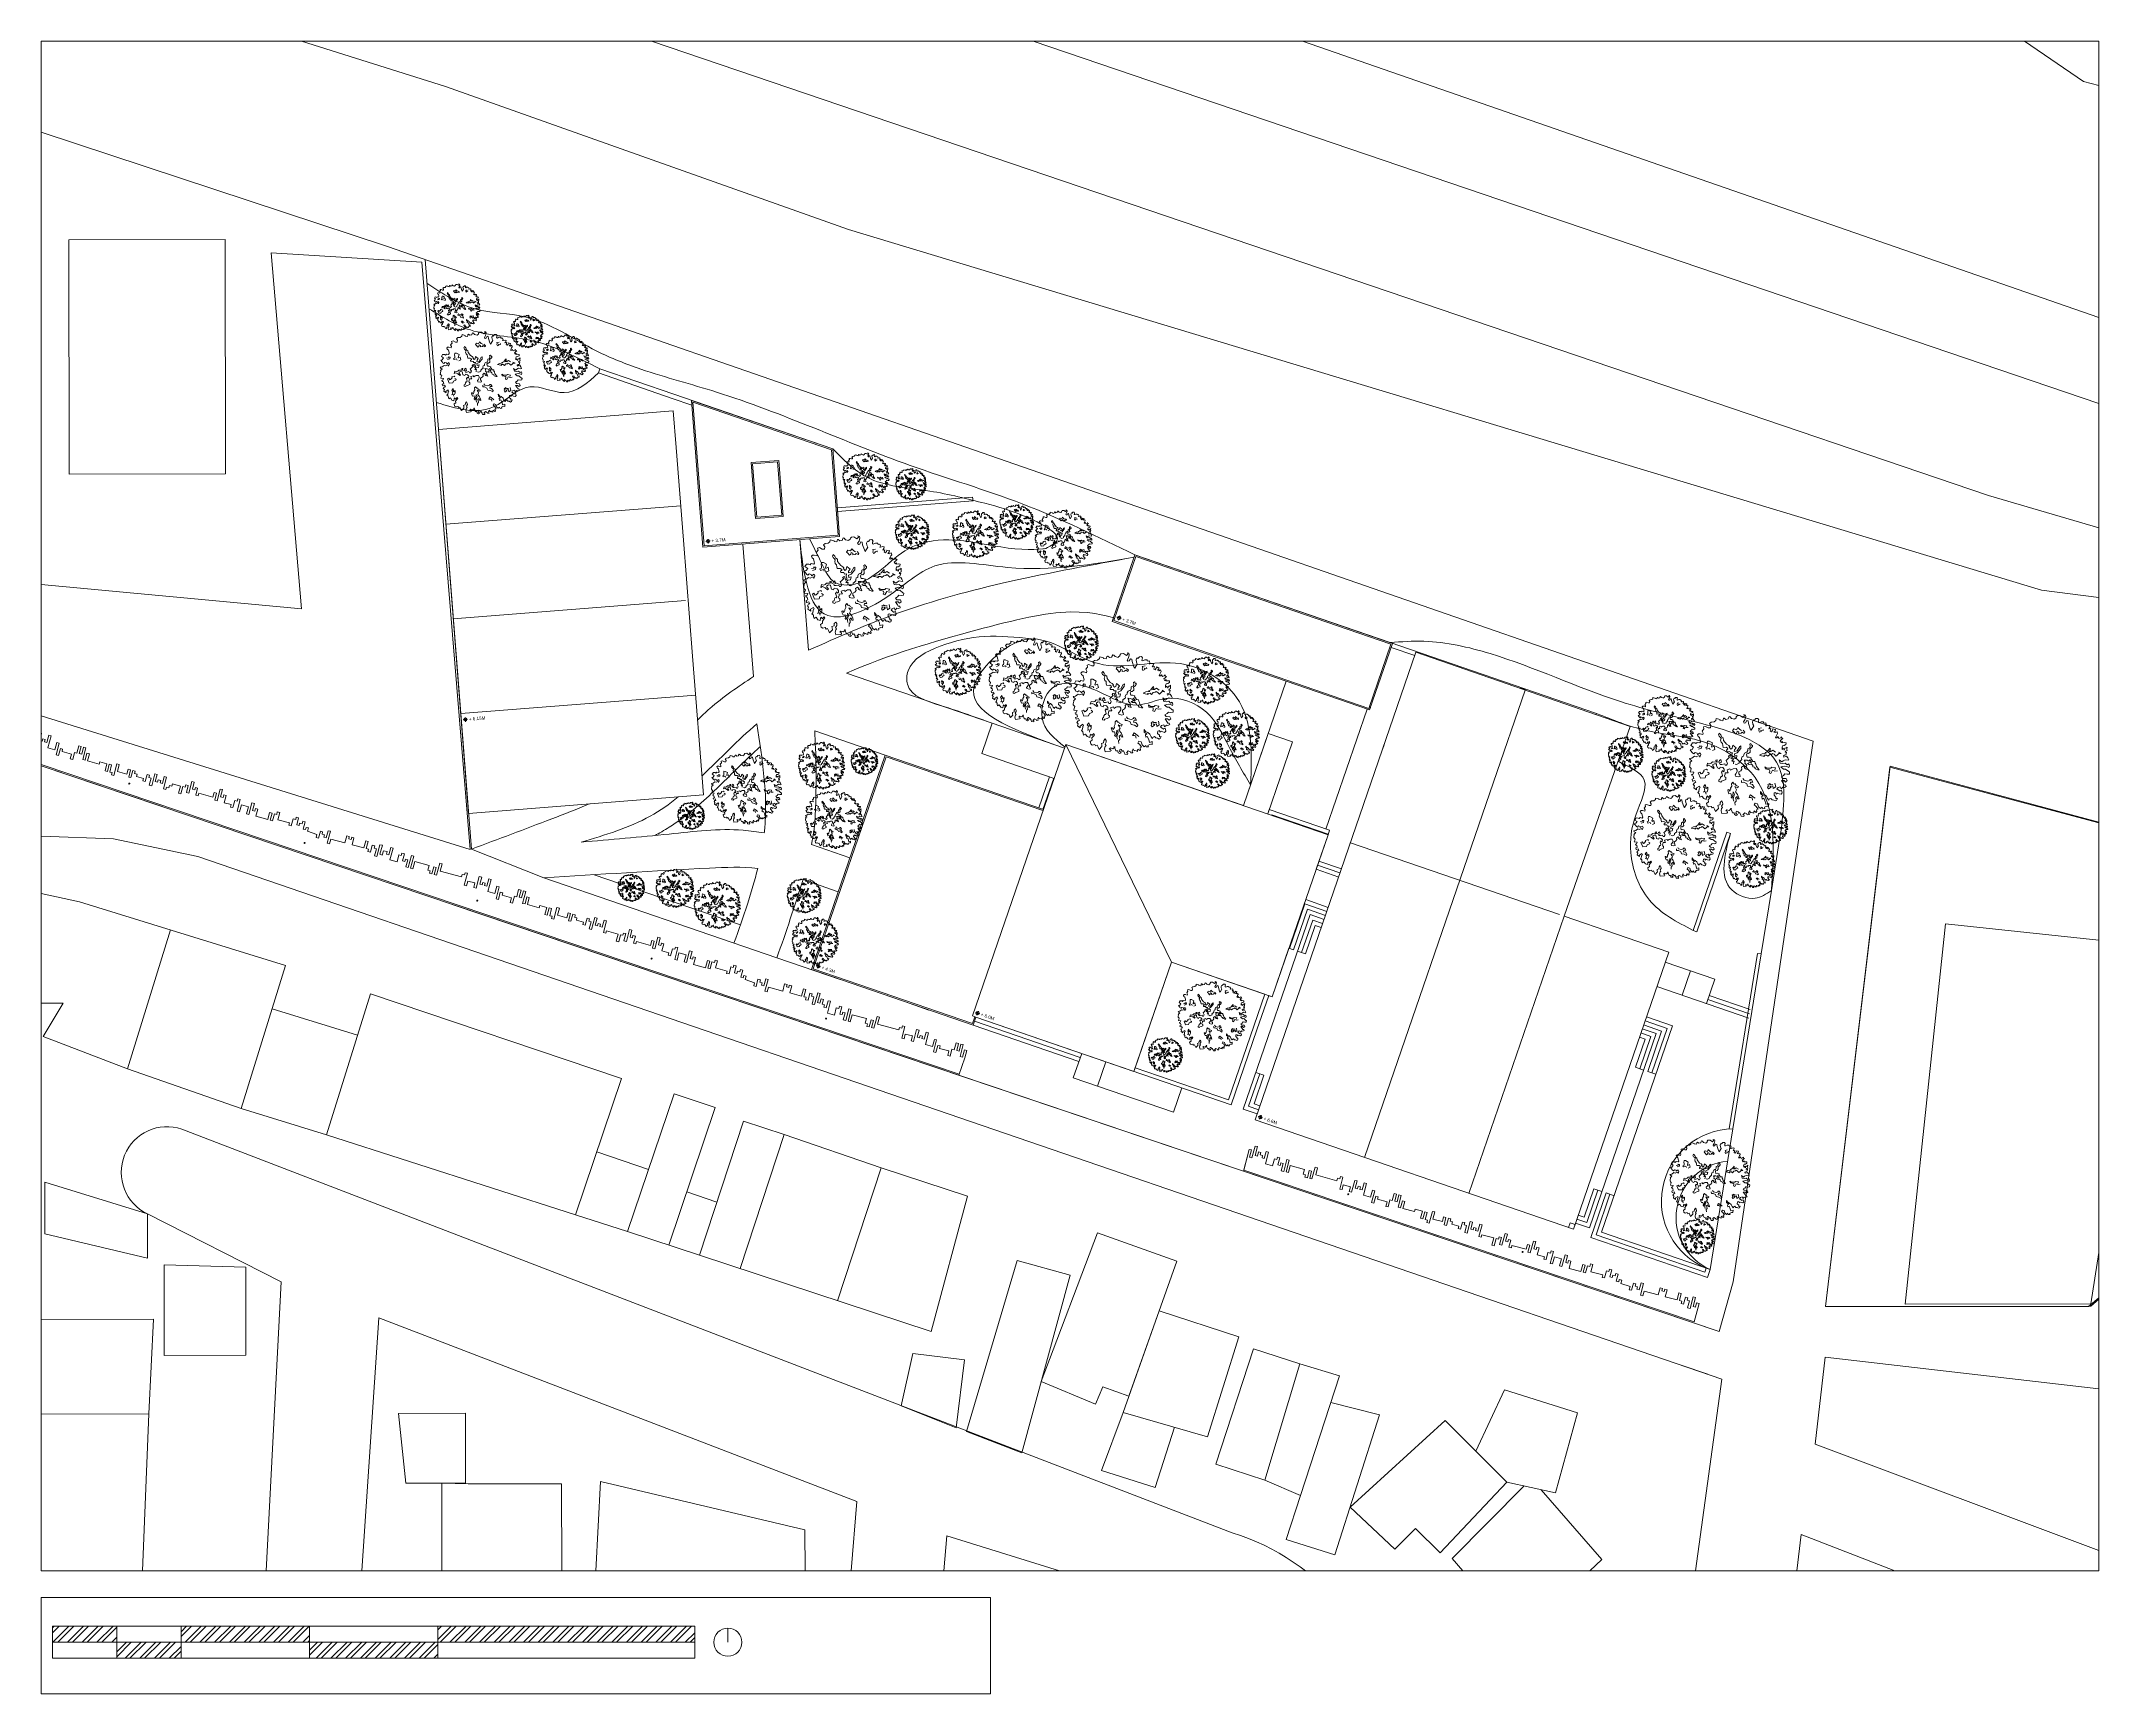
# Paper-space layout 'Presentación1 (4)' of a CAD drawing. Header units: metres. Extents: x 2 to 322, y 4 to 261.
# The model-space entities are those that its viewports show. They can reach past a viewport. Long polylines and large blocks are cut down to what shows.
import ezdxf
from ezdxf.enums import TextEntityAlignment as Align

# ---------------------------------------------------------------- set-up
doc = ezdxf.new("R2010")
doc.units = ezdxf.units.M
doc.layers.get('0').update_dxf_attribs({"color": 200})
for name, color, linetype, lineweight in [('corte3', 215, 'Continuous', 5), ('ESTRUC', 9, 'Continuous', 18), ('estructuras', 255, 'Continuous', 20), ('MUROS', 31, 'Continuous', 9), ('TODO', 210, 'Continuous', 5), ('trazo', 7, 'Continuous', 18)]:
    doc.layers.add(name, color=color, linetype=linetype, lineweight=lineweight)
doc.layers.add('JARDINERAS', color=93, linetype='Continuous', lineweight=5, transparency=0.4)
doc.layers.add('SUELO', color=231, linetype='Continuous', lineweight=5, transparency=0.2)
doc.layers.add('Vegetación-h', color=7, linetype='Continuous', lineweight=5, true_color=0x5f7f00, transparency=0.5)
doc.layers.get('ESTRUC').off()
doc.styles.get("Standard").update_dxf_attribs({"font": 'arial.ttf'})

# ---------------------------------------------------------------- blocks, each defined once
blk = doc.blocks.new('arb29')
at = {"layer": 'Vegetación-h', "linetype": 'Continuous'}
for points in [[(1.833, -0.001), (1.929, -0.073), (1.976, -0.118), (2.022, -0.099), (2.061, -0.145), (2.008, -0.196), (1.95, -0.203), (1.91, -0.281), (1.857, -0.222), (1.793, -0.275), (1.774, -0.339), (1.91, -0.373), (1.878, -0.373), (1.942, -0.326), (2.001, -0.411), (1.976, -0.47), (1.905, -0.477), (1.846, -0.47), (1.812, -0.517), (1.78, -0.47), (1.727, -0.504), (1.748, -0.587), (1.833, -0.626), (1.852, -0.679), (1.905, -0.653), (1.897, -0.73), (1.865, -0.764), (1.799, -0.751), (1.74, -0.764), (1.676, -0.73), (1.644, -0.764), (1.636, -0.815), (1.565, -0.778), (1.5, -0.706), (1.402, -0.672), (1.317, -0.666), (1.245, -0.613), (1.277, -0.698), (1.389, -0.725), (1.349, -0.778), (1.389, -0.855), (1.434, -0.81), (1.525, -0.9), (1.578, -0.991), (1.663, -0.927), (1.695, -1.031), (1.631, -1.044), (1.565, -1.11), (1.597, -1.148), (1.525, -1.182), (1.487, -1.135), (1.447, -1.201), (1.357, -1.161), (1.291, -1.071), (1.206, -1.076), (1.192, -1.148), (1.264, -1.169), (1.37, -1.246), (1.323, -1.286), (1.362, -1.345), (1.349, -1.377), (1.264, -1.35), (1.259, -1.39), (1.277, -1.435), (1.232, -1.435), (1.179, -1.435), (1.155, -1.462), (1.109, -1.403), (1.096, -1.488), (1.141, -1.533), (1.07, -1.566), (1.043, -1.533), (0.958, -1.526), (0.919, -1.619), (0.966, -1.611), (0.977, -1.658), (0.881, -1.683), (0.854, -1.637), (0.783, -1.579), (0.75, -1.619), (0.716, -1.56), (0.665, -1.566), (0.665, -1.645), (0.737, -1.677), (0.698, -1.717), (0.639, -1.709), (0.599, -1.651), (0.541, -1.67), (0.495, -1.611), (0.424, -1.552), (0.463, -1.539), (0.41, -1.637), (0.32, -1.637), (0.293, -1.69), (0.339, -1.677), (0.371, -1.722), (0.352, -1.749), (0.189, -1.826), (0.131, -1.741), (0.123, -1.651), (0.144, -1.611), (0.091, -1.573), (0.11, -1.494), (0.085, -1.43), (0.038, -1.39), (0.006, -1.462), (0.025, -1.539), (-0.039, -1.592), (-0.013, -1.632), (0.014, -1.69), (-0.047, -1.826), (-0.111, -1.762), (-0.164, -1.704), (-0.209, -1.741), (-0.255, -1.704), (-0.332, -1.755), (-0.398, -1.736), (-0.451, -1.658), (-0.398, -1.586), (-0.43, -1.515), (-0.398, -1.435), (-0.379, -1.377), (-0.417, -1.345), (-0.462, -1.435), (-0.502, -1.396), (-0.523, -1.443), (-0.51, -1.526), (-0.6, -1.526), (-0.691, -1.462), (-0.744, -1.526), (-0.783, -1.467), (-0.808, -1.416), (-0.874, -1.39), (-0.855, -1.35), (-0.867, -1.265), (-0.874, -1.22), (-0.855, -1.201), (-0.893, -1.156), (-0.972, -1.254), (-0.946, -1.312), (-1.063, -1.278), (-1.063, -1.201), (-1.122, -1.169), (-1.103, -1.097), (-1.057, -1.076), (-1.116, -1.018), (-1.18, -1.063), (-1.188, -1.063), (-1.225, -1.012), (-1.174, -0.967), (-1.225, -0.887), (-1.265, -0.895), (-1.297, -0.855), (-1.259, -0.836), (-1.252, -0.751), (-1.377, -0.783), (-1.377, -0.719), (-1.377, -0.653), (-1.414, -0.64), (-1.454, -0.613), (-1.462, -0.581), (-1.48, -0.477), (-1.499, -0.464), (-1.486, -0.451), (-1.448, -0.379), (-1.52, -0.36), (-1.552, -0.334), (-1.48, -0.294), (-1.414, -0.196), (-1.35, -0.196), (-1.265, -0.124), (-1.22, -0.171), (-1.22, -0.065), (-1.265, -0.014), (-1.331, -0.105), (-1.356, -0.065), (-1.435, -0.065), (-1.462, -0.124), (-1.526, -0.112), (-1.552, -0.086), (-1.637, -0.033), (-1.579, 0.007), (-1.552, 0.103), (-1.664, 0.129), (-1.643, 0.233), (-1.558, 0.26), (-1.513, 0.247), (-1.486, 0.305), (-1.39, 0.318), (-1.377, 0.364), (-1.403, 0.403), (-1.462, 0.494), (-1.526, 0.515), (-1.565, 0.56), (-1.545, 0.613), (-1.486, 0.632), (-1.382, 0.638), (-1.39, 0.691), (-1.448, 0.749), (-1.414, 0.84), (-1.454, 0.906), (-1.395, 0.946), (-1.284, 0.933), (-1.212, 0.957), (-1.225, 1.037), (-1.292, 1.088), (-1.252, 1.154), (-1.154, 1.199), (-1.108, 1.271), (-1.122, 1.337), (-0.978, 1.35), (-0.972, 1.324), (-0.874, 1.343), (-0.874, 1.382), (-0.88, 1.433), (-0.861, 1.447), (-0.855, 1.447), (-0.783, 1.422), (-0.704, 1.467), (-0.712, 1.492), (-0.704, 1.558), (-0.664, 1.558), (-0.6, 1.526), (-0.483, 1.532), (-0.483, 1.552), (-0.451, 1.598), (-0.457, 1.63), (-0.438, 1.683), (-0.353, 1.721), (-0.228, 1.688), (-0.196, 1.76), (-0.228, 1.8), (-0.17, 1.8), (-0.143, 1.755), (-0.13, 1.636), (-0.151, 1.545), (-0.111, 1.513), (-0.071, 1.539), (-0.058, 1.63), (-0.007, 1.636), (0.038, 1.552), (0.157, 1.396), (0.203, 1.356), (0.24, 1.532), (0.189, 1.585), (0.15, 1.656), (0.157, 1.734), (0.195, 1.728)], [(0.195, 1.728), (0.227, 1.806), (0.293, 1.838), (0.346, 1.8), (0.346, 1.755), (0.359, 1.702), (0.392, 1.702), (0.45, 1.76), (0.528, 1.787), (0.541, 1.755), (0.573, 1.755), (0.613, 1.779), (0.652, 1.728), (0.645, 1.675), (0.671, 1.683), (0.743, 1.728), (0.788, 1.734), (0.801, 1.675), (0.783, 1.611), (0.854, 1.649), (0.86, 1.552), (0.913, 1.545), (0.926, 1.611), (0.926, 1.662), (0.998, 1.656), (1.017, 1.67), (1.03, 1.611), (0.998, 1.558), (1.049, 1.558), (1.102, 1.611), (1.141, 1.558), (1.128, 1.505), (1.128, 1.454), (1.121, 1.388), (1.168, 1.401), (1.192, 1.454), (1.24, 1.401), (1.298, 1.447), (1.317, 1.492), (1.336, 1.454), (1.381, 1.454), (1.349, 1.396), (1.317, 1.337), (1.376, 1.29), (1.402, 1.343), (1.421, 1.297), (1.48, 1.324), (1.538, 1.337), (1.551, 1.278), (1.506, 1.225), (1.453, 1.199), (1.453, 1.14), (1.48, 1.069), (1.506, 1.122), (1.559, 1.069), (1.559, 1.148), (1.61, 1.167), (1.623, 1.207), (1.644, 1.135), (1.663, 1.088), (1.623, 1.05), (1.617, 1.01), (1.668, 1.029), (1.676, 0.965), (1.676, 0.925), (1.636, 0.899), (1.604, 0.866), (1.636, 0.827), (1.676, 0.866), (1.716, 0.893), (1.78, 0.848), (1.838, 0.789), (1.812, 0.768), (1.708, 0.755), (1.655, 0.696), (1.617, 0.638), (1.506, 0.677), (1.578, 0.574), (1.676, 0.592), (1.748, 0.638), (1.833, 0.6), (1.878, 0.651), (1.923, 0.592), (1.923, 0.534), (1.846, 0.547), (1.767, 0.534), (1.65, 0.456), (1.767, 0.417), (1.833, 0.443), (1.969, 0.39), (2.001, 0.398), (2.022, 0.318), (1.95, 0.281), (1.865, 0.267), (1.838, 0.196), (1.78, 0.129), (1.846, 0.09), (1.969, 0.124), (2.022, 0.065), (1.982, -0.001), (1.918, 0.031), (1.833, -0.001)], [(0.528, 1.559), (0.437, 1.507), (0.469, 1.475), (0.469, 1.422), (0.508, 1.382), (0.561, 1.435), (0.535, 1.475), (0.619, 1.487), (0.6, 1.52)], [(0.059, 0.013), (0.118, 0.013), (0.189, 0.091), (0.17, 0.137), (0.202, 0.189), (0.235, 0.248), (0.215, 0.28), (0.209, 0.352), (0.254, 0.384), (0.241, 0.436), (0.248, 0.502), (0.287, 0.541), (0.32, 0.554), (0.326, 0.626), (0.306, 0.685), (0.365, 0.744), (0.352, 0.815), (0.326, 0.861), (0.352, 0.894), (0.372, 0.887), (0.404, 0.848), (0.424, 0.867), (0.444, 0.822), (0.424, 0.769), (0.385, 0.697), (0.411, 0.652), (0.431, 0.6), (0.392, 0.535), (0.34, 0.522), (0.34, 0.463), (0.385, 0.391), (0.451, 0.418), (0.535, 0.418), (0.528, 0.384), (0.574, 0.359), (0.633, 0.313), (0.705, 0.332), (0.73, 0.286), (0.769, 0.254), (0.809, 0.189), (0.946, 0.104), (0.9, 0.091), (0.809, 0.091), (0.757, 0.137), (0.698, 0.13), (0.672, 0.175), (0.619, 0.202), (0.535, 0.17), (0.476, 0.182), (0.515, 0.215), (0.555, 0.261), (0.58, 0.234), (0.594, 0.268), (0.515, 0.332), (0.496, 0.274), (0.417, 0.286), (0.32, 0.254), (0.372, 0.215), (0.378, 0.157), (0.463, 0.118), (0.469, 0.046), (0.503, 0.032), (0.548, -0.02), (0.463, -0.02), (0.404, 0.007), (0.424, 0.026), (0.359, 0.052), (0.313, -0.02), (0.352, -0.079), (0.333, -0.144), (0.281, -0.209), (0.3, -0.274), (0.34, -0.294), (0.372, -0.346), (0.313, -0.385), (0.209, -0.392), (0.183, -0.346), (0.202, -0.306), (0.222, -0.215), (0.202, -0.163), (0.15, -0.124), (0.052, -0.163), (0.027, -0.19), (-0.02, -0.249), (-0.059, -0.209), (-0.15, -0.274), (-0.118, -0.313), (-0.072, -0.359), (-0.176, -0.399), (-0.163, -0.451), (-0.163, -0.515), (-0.137, -0.542), (-0.098, -0.555), (-0.078, -0.62), (-0.143, -0.678), (-0.209, -0.724), (-0.215, -0.771), (-0.286, -0.771), (-0.306, -0.718), (-0.274, -0.685), (-0.281, -0.62), (-0.267, -0.567), (-0.241, -0.562), (-0.229, -0.522), (-0.261, -0.476), (-0.306, -0.418), (-0.286, -0.353), (-0.248, -0.385), (-0.229, -0.346), (-0.248, -0.288), (-0.313, -0.249), (-0.411, -0.261), (-0.417, -0.326), (-0.502, -0.32), (-0.554, -0.249), (-0.58, -0.202), (-0.646, -0.215), (-0.691, -0.268), (-0.678, -0.313), (-0.606, -0.353), (-0.626, -0.392), (-0.73, -0.353), (-0.828, -0.34), (-0.88, -0.392), (-0.887, -0.281), (-0.808, -0.274), (-0.763, -0.242), (-0.737, -0.177), (-0.606, -0.138), (-0.646, -0.079), (-0.599, -0.052), (-0.587, -0.118), (-0.515, -0.118), (-0.515, -0.052), (-0.483, 0), (-0.424, -0.085), (-0.483, -0.124), (-0.443, -0.17), (-0.385, -0.15), (-0.3, -0.098), (-0.261, -0.144), (-0.215, -0.124), (-0.209, -0.085), (-0.202, -0.052), (-0.286, 0.026), (-0.261, 0.078), (-0.209, 0.182), (-0.254, 0.195), (-0.241, 0.241), (-0.202, 0.268), (-0.156, 0.202), (-0.13, 0.143), (-0.091, 0.182), (-0.111, 0.234), (-0.156, 0.286), (-0.163, 0.372), (-0.229, 0.345), (-0.274, 0.384), (-0.378, 0.352), (-0.397, 0.391), (-0.365, 0.443), (-0.385, 0.47), (-0.443, 0.483), (-0.542, 0.443), (-0.58, 0.495), (-0.613, 0.567), (-0.672, 0.593), (-0.717, 0.658), (-0.717, 0.717), (-0.75, 0.75), (-0.815, 0.769), (-0.855, 0.815), (-0.848, 0.874), (-0.776, 0.835), (-0.717, 0.776), (-0.652, 0.763), (-0.613, 0.685), (-0.463, 0.587), (-0.378, 0.574), (-0.326, 0.547), (-0.339, 0.522), (-0.261, 0.47), (-0.229, 0.515), (-0.241, 0.626), (-0.104, 0.581), (-0.13, 0.495), (-0.118, 0.436), (-0.026, 0.489), (0.007, 0.672), (0.039, 0.704), (0.065, 0.613), (-0.007, 0.424), (-0.084, 0.352), (-0.046, 0.28), (0.02, 0.326), (0.039, 0.215), (-0.052, 0.17), (-0.084, 0.071), (-0.013, 0.104), (-0.007, 0.039), (0, 0)], [(-0.124, 1.233), (-0.195, 1.246), (-0.286, 1.291), (-0.3, 1.2), (-0.404, 1.194), (-0.424, 1.115), (-0.365, 1.096), (-0.281, 1.044), (-0.254, 1.089), (-0.261, 1.161), (-0.202, 1.155), (-0.182, 1.096), (-0.104, 1.135), (-0.078, 1.187), (0.007, 1.167), (0.013, 1.214), (-0.072, 1.259)], [(1.291, 0.901), (1.174, 0.933), (1.122, 0.867), (1.063, 0.848), (1.089, 0.894), (1.057, 0.965), (1.037, 0.919), (1.004, 0.815), (0.939, 0.756), (0.985, 0.75), (0.855, 0.685), (0.782, 0.606), (0.861, 0.613), (0.966, 0.62), (0.932, 0.652), (1.024, 0.692), (1.082, 0.665), (1.122, 0.75), (1.187, 0.783), (1.206, 0.822), (1.272, 0.808), (1.35, 0.769), (1.376, 0.815), (1.415, 0.887), (1.494, 0.913), (1.39, 0.933)], [(-1.422, 0.137), (-1.331, 0.189), (-1.363, 0.215), (-1.291, 0.234), (-1.272, 0.157), (-1.363, 0.091)], [(-0.87, 0.204), (-0.804, 0.27), (-0.87, 0.379), (-0.935, 0.314), (-0.956, 0.336), (-0.956, 0.467), (-1.089, 0.488), (-1.154, 0.467), (-1.132, 0.379), (-1.11, 0.336), (-1.089, 0.27), (-1.132, 0.226), (-1.089, 0.183), (-1.001, 0.248), (-0.956, 0.204)], [(1.472, 0.291), (1.472, 0.357), (1.341, 0.336), (1.319, 0.291), (1.188, 0.248), (1.1, 0.27), (1.144, 0.204), (1.297, 0.226), (1.319, 0.183), (1.319, 0.117), (1.384, 0.117), (1.407, 0.248), (1.494, 0.248), (1.582, 0.291)], [(-0.804, -0.519), (-0.848, -0.496), (-0.935, -0.562), (-0.913, -0.605), (-0.956, -0.693), (-0.979, -0.715), (-1.044, -0.671), (-1.089, -0.715), (-0.956, -0.869), (-0.804, -0.803), (-0.804, -0.715), (-0.717, -0.65), (-0.717, -0.605), (-0.782, -0.584)], [(0.548, -1.384), (0.508, -1.298), (0.535, -1.234), (0.503, -1.168), (0.476, -1.136), (0.515, -1.064), (0.555, -1.136), (0.607, -1.123), (0.567, -1.064), (0.503, -0.992), (0.398, -0.927), (0.411, -0.848), (0.378, -0.809), (0.313, -0.757), (0.431, -0.764), (0.437, -0.705), (0.34, -0.698), (0.3, -0.66), (0.261, -0.678), (0.195, -0.633), (0.17, -0.698), (0.202, -0.776), (0.189, -0.855), (0.209, -0.894), (0.195, -0.973), (0.15, -0.927), (0.111, -0.946), (0.15, -1.012), (0.202, -1.07), (0.267, -1.037), (0.313, -1.109), (0.313, -1.161), (0.365, -1.181), (0.352, -1.064), (0.326, -0.953), (0.398, -1.012), (0.392, -1.089), (0.411, -1.2), (0.456, -1.259)], [(0.496, -0.385), (0.555, -0.431), (0.685, -0.424), (0.764, -0.365), (0.737, -0.34), (0.802, -0.32), (0.874, -0.392), (0.796, -0.418), (0.802, -0.483), (0.887, -0.476), (0.978, -0.542), (0.978, -0.601), (0.868, -0.574), (0.744, -0.594), (0.685, -0.522), (0.567, -0.503), (0.496, -0.529), (0.469, -0.47)], [(1.585, -0.229), (1.513, -0.249), (1.487, -0.288), (1.461, -0.235), (1.408, -0.301), (1.447, -0.333), (1.435, -0.399), (1.487, -0.431), (1.553, -0.346), (1.501, -0.333), (1.598, -0.274), (1.644, -0.365), (1.709, -0.281), (1.637, -0.163)], [(-0.685, -1.311), (-0.646, -1.266), (-0.678, -1.227), (-0.685, -1.161), (-0.744, -1.129), (-0.717, -1.037), (-0.665, -1.103), (-0.633, -1.155), (-0.599, -1.089), (-0.567, -1.188), (-0.567, -1.259), (-0.619, -1.286), (-0.574, -1.345)], [(1.144, -0.912), (1.078, -0.89), (0.947, -0.846), (0.926, -0.912), (0.926, -0.956), (0.991, -0.934), (1.034, -0.934), (1.078, -1)]]:
    blk.add_lwpolyline(points, dxfattribs=at)
blk = doc.blocks.new('S-Nivel Planta')
at = {"ltscale": 0.5}
h = blk.add_hatch(color=256, dxfattribs=at)
h.paths.add_polyline_path([(-0.06, 0), (0, 0), (0, 0.06, 0.414214)])
h.paths.add_polyline_path([(0, -0.06, 0.414214), (0.06, 0), (0, 0)])
for p, q in [((0.08, 0), (-0.08, 0)), ((0, 0.08), (0, -0.08))]:
    blk.add_line(p, q, dxfattribs=at)
blk.add_circle((0, 0), 0.06, dxfattribs=at)
blk.add_attdef('NIVEL_PLANTA', text='', height=0.12).set_placement((0.13, 0), align=Align.MIDDLE_LEFT)

msp = doc.modelspace()

# ---------------------------------------------------------------- hatches: boundary and pattern name
at = {"layer": 'trazo', "ltscale": 7, "transparency": 33554559}
h = msp.add_hatch(dxfattribs=at)
h.set_pattern_fill('ANSI32', color=256, scale=0.085)
h.set_pattern_definition([(45, (110.7697, -1371.0094), (-0.5724913, 0.5724913), []), (45, (111.1514, -1371.0094), (-0.5724913, 0.5724913), [])])
h.paths.add_polyline_path([(1003.29, -1251.75), (1003.29, -1250.5), (998.29, -1250.5), (998.29, -1251.75)])
h.paths.add_polyline_path([(1008.29, -1253), (1008.29, -1251.75), (1003.29, -1251.75), (1003.29, -1253)])
h.paths.add_polyline_path([(1018.29, -1251.75), (1018.29, -1250.5), (1008.29, -1250.5), (1008.29, -1251.75)])
h.paths.add_polyline_path([(1028.29, -1253), (1028.29, -1251.75), (1018.29, -1251.75), (1018.29, -1253)])
h.paths.add_polyline_path([(1028.29, -1250.5), (1028.29, -1251.75), (1048.29, -1251.75), (1048.29, -1250.5)])

# ---------------------------------------------------------------- linework, layer by layer
at = {"layer": 'corte3', "transparency": 33554559}
for p, q in [((855.97, -903.59), (854.45, -903.07)), ((866.94, -907), (854.56, -902.75)), ((859.95, -914.41), (860.76, -924.74)), ((864.37, -914.06), (865.05, -922.69)), ((934.2, -944.61), (936.83, -936.95)), ((904.1, -943.28), (898.9, -958.42)), ((905.51, -942.71), (903.76, -942.11)), ((904.1, -943.28), (905.19, -943.66)), ((867.52, -948.33), (862.59, -946.64)), ((932.32, -951.93), (930.29, -951.23)), ((877.88, -951.89), (886.1, -954.72)), ((886.21, -954.41), (877.98, -951.58)), ((931.05, -952.55), (925.85, -967.68)), ((932.32, -951.93), (926.79, -968.01)), ((929.96, -952.18), (931.05, -952.55)), ((900.19, -955.69), (899.32, -958.21)), ((900.5, -955.79), (899.74, -958.01)), ((926.19, -964.63), (925.43, -966.84)), ((926.51, -964.74), (925.64, -967.26)), ((926.19, -964.63), (926.82, -964.85)), ((927.14, -964.95), (927.77, -965.17))]:
    msp.add_line(p, q, dxfattribs=at)
at = {"layer": 'corte3', "ltscale": 7, "transparency": 33554559}
for p, q in [((910.33, -922.08), (926.41, -927.61)), ((912.26, -923.1), (910.41, -922.46)), ((879.35, -928.37), (868.02, -924.48)), ((902.24, -925.1), (898.92, -934.78)), ((871.03, -930.86), (865.54, -928.97)), ((940.71, -937.09), (940.02, -941.41)), ((868.28, -938.85), (865.28, -937.82)), ((938.92, -946.3), (936.72, -959.97)), ((933.06, -949.54), (933.71, -947.65)), ((937.02, -959.96), (935.26, -970.92))]:
    msp.add_line(p, q, dxfattribs=at)
for points in [[(848.81, -900.77), (848.71, -901.09)], [(854.45, -903.07), (848.71, -901.09)], [(848.81, -900.77), (854.56, -902.75)], [(867.3, -911.59), (877.83, -910.76)], [(867.32, -911.89), (877.86, -911.06)], [(877.83, -910.76), (877.86, -911.06)], [(905.34, -936.61), (908.55, -927.27)], [(878.54, -930.74), (879.35, -928.37)], [(879.35, -928.37), (884.98, -930.31)], [(885.08, -930.02), (884.98, -930.31)], [(885.08, -930.02), (898.92, -934.78)], [(900.81, -935.43), (902.74, -929.81), (900.85, -929.16), (898.92, -934.78)], [(878.54, -930.74), (884.17, -932.67)], [(883.82, -932.55), (882.99, -934.97)], [(884.14, -932.66), (883.3, -935.08)], [(905.62, -936.71), (900.92, -935.09), (900.81, -935.43)], [(905.51, -937.02), (901.13, -935.51), (901.12, -935.54)], [(905.5, -937.05), (905.62, -936.71)], [(936.55, -936.86), (936.83, -936.95)], [(838.81, -938.18), (844.44, -940.41)], [(906.33, -940.35), (904.58, -939.75)], [(906.43, -940.03), (904.68, -939.43)], [(906.54, -939.72), (904.79, -939.12)], [(867.37, -941.49), (864.63, -940.55)], [(940.02, -941.41), (939.22, -946.34)], [(933.92, -944.51), (934.2, -944.61)], [(902.46, -945.89), (901.16, -949.68)], [(939.22, -946.34), (937.02, -959.96)], [(938.92, -946.3), (939.22, -946.34)], [(935.6, -948.3), (931.75, -946.98)], [(935.6, -948.3), (934.95, -950.19)], [(938.26, -951.33), (931.1, -948.87)], [(935.06, -949.88), (938.32, -951)], [(935.17, -949.57), (938.37, -950.67)], [(878.09, -951.26), (897.95, -958.09)], [(893.47, -958.66), (885.67, -955.98), (886.32, -954.09)], [(887.56, -956.63), (888.21, -954.74)], [(893.47, -958.66), (894.12, -956.77)], [(936.72, -959.94), (936.72, -959.97)], [(934.84, -971.12), (934.94, -970.81)], [(935.26, -970.92), (935.04, -971.54)]]:
    msp.add_lwpolyline(points, dxfattribs=at)
at = {"layer": 'corte3', "transparency": 33554559}
for points in [[(936.55, -936.86), (933.92, -944.51)], [(859.75, -944.08), (848.36, -940.17)], [(862.59, -946.64), (844.44, -940.41)], [(903.69, -942.44), (902.49, -945.91)], [(903.89, -942.86), (902.81, -946.01)], [(903.69, -942.44), (905.4, -943.03)], [(903.89, -942.86), (905.29, -943.34)], [(904.31, -943.71), (903.44, -946.23)], [(904.51, -944.13), (903.75, -946.34)], [(904.31, -943.71), (905.08, -943.97)], [(904.51, -944.13), (904.97, -944.29)], [(902.81, -946.01), (902.46, -945.89)], [(903.75, -946.34), (903.12, -946.12)], [(900.88, -949.58), (899.95, -952.26)], [(899.95, -952.26), (897.95, -958.09)], [(930.2, -952.97), (929.44, -955.17)], [(930.2, -952.97), (929.75, -952.81)], [(930.63, -952.76), (929.76, -955.28)], [(930.63, -952.76), (929.86, -952.49)], [(931.47, -952.35), (930.07, -951.86)], [(931.9, -952.14), (930.18, -951.55)], [(931.47, -952.35), (930.39, -955.5)], [(931.9, -952.14), (930.7, -955.61)], [(900.5, -955.79), (899.87, -955.58)], [(929.44, -955.17), (930.07, -955.39)], [(930.39, -955.5), (931.02, -955.71)], [(899.98, -958.79), (898.9, -958.42)], [(899.32, -958.21), (900.09, -958.48)], [(899.74, -958.01), (900.2, -958.17)], [(927.14, -964.95), (925.95, -968.42), (935.04, -971.54)], [(927.45, -965.06), (926.37, -968.21), (934.84, -971.12)], [(925.85, -967.68), (924.76, -967.31)], [(924.87, -967), (925.64, -967.26)], [(924.98, -966.69), (925.43, -966.84)], [(926.79, -968.01), (935.26, -970.92)]]:
    msp.add_lwpolyline(points, dxfattribs=at)
at = {"layer": 'corte3', "ltscale": 0.3, "transparency": 33554559}
msp.add_lwpolyline([(890.48, -955.21), (897.76, -957.71), (900.59, -949.48), (900.59, -949.48), (900.59, -949.48), (893.31, -946.98)], close=True, dxfattribs=at)
at = {"layer": 'corte3', "ltscale": 7, "transparency": 33554559}
for centre, radius, start, end in [((937.09, -965.6), 5.64, 90.7136, 247.5675), ((937, -966.87), 4.41, 95.0113, 246.674)]:
    msp.add_arc(centre, radius, start, end, dxfattribs=at)
at = {"layer": 'corte3', "transparency": 33554559}
for points in [[(835.35, -894.1), (839.17, -896.12), (842.95, -896.71), (848.57, -899.38), (852.01, -900.79), (857.89, -902.58), (872.98, -908.29), (881.7, -911.29), (890.47, -915.26)], [(836.08, -903.39), (840.53, -903.73), (843.37, -902.17), (846.03, -902.62), (848.71, -901.09)], [(864.37, -914.06), (866.55, -919.98), (871.15, -918.55), (874.9, -916.12), (880.54, -916.23), (890.41, -915.44)], [(910.33, -922.08), (912.97, -921.99), (918.12, -922.95), (928.27, -926.68), (934.5, -928.37), (940.41, -931.4), (940.71, -937.09)]]:
    msp.add_spline(points, degree=3, dxfattribs=at)
at = {"layer": 'corte3', "ltscale": 7, "transparency": 33554559}
for points in [[(835.5, -896.08), (838.73, -897.74), (843.38, -898.54), (846.19, -899.5), (848.81, -900.77)], [(866.94, -907), (869.6, -909.2), (874.49, -910.29), (878.78, -911.24), (882.2, -912.39), (884.36, -914.2), (883.65, -914.69)], [(865.05, -922.69), (871.91, -919.83), (880.7, -917.34), (890.41, -915.44)], [(882.42, -921.8), (878.76, -921.61), (875.3, -922.38), (872.81, -924.3), (872.75, -925.34), (875.4, -927.01), (879.35, -928.37)], [(899.47, -933.17), (898.38, -926.36), (894.02, -923.73), (887.63, -923.73), (882.23, -921.81), (879.36, -923.4), (877.95, -925.43), (884.32, -930.08)], [(926.41, -927.61), (930.25, -928.93), (935.27, -930), (938.75, -932.61), (940.02, -941.41)], [(936.83, -936.95), (936.94, -941.35), (938.75, -942), (940.02, -941.41)]]:
    msp.add_spline(points, degree=3, dxfattribs=at)
for points, knots in [([(865.14, -914), (865.45, -914.63), (866.03, -915.81), (866.85, -917.6), (869.97, -917.71), (872, -914.56), (876.5, -913.81), (880.48, -914.94), (883.48, -914.86), (883.65, -914.69)], [1.705189, 1.705189, 1.705189, 1.705189, 3.825934, 5.623077, 7.02159, 12.141109, 15.37054, 20.029451, 24.40321, 24.40321, 24.40321, 24.40321]), ([(856.42, -928.12), (856.73, -927.81), (858.05, -926.55), (859.59, -925.52), (860.76, -924.74)], [20.559916, 20.559916, 20.559916, 20.559916, 21.855481, 26.067424, 26.067424, 26.067424, 26.067424]), ([(899.47, -933.17), (898.89, -932.2), (897.78, -930.3), (896.35, -927.21), (893.21, -925.99), (890.32, -927.45), (887.69, -925.71), (883.91, -924.64), (882.73, -928.34), (884.17, -929.57), (885.01, -930.21)], [0, 0, 0, 0, 3.4254, 6.61759, 9.938303, 12.202422, 15.48313, 19.0446, 21.483119, 24.383869, 24.383869, 24.383869, 24.383869]), ([(861.04, -928.42), (861.46, -931.15), (861.9, -934), (861.62, -936.81), (861.61, -936.92)], [0, 0, 0, 0, 8.182162, 8.522234, 8.522234, 8.522234, 8.522234]), ([(865.54, -928.97), (865.67, -931.82), (865.62, -933.2), (865.63, -936.25), (865.28, -937.82)], [0, 0, 0, 0, 4.020786, 9.055923, 9.055923, 9.055923, 9.055923]), ([(861.31, -930.18), (861.23, -930.25), (861.16, -930.31), (860.48, -930.94), (859.87, -931.53), (858.25, -933.13), (857.21, -934.16), (855.56, -935.53), (855.03, -935.93), (854.11, -936.54), (853.73, -936.77), (853.26, -937.03), (853.17, -937.07), (853.09, -937.11)], [9.010129, 9.010129, 9.010129, 9.010129, 9.318893, 9.318893, 11.878437, 11.878437, 16.080333, 16.080333, 17.935543, 17.935543, 19.146685, 19.146685, 19.400521, 19.400521, 19.400521, 19.400521]), ([(928.08, -931.33), (928.95, -931.78), (930.88, -932.54), (929.22, -935.64), (928.81, -938.71), (930.19, -942.57), (932.66, -943.85), (933.92, -944.51)], [4.054195, 4.054195, 4.054195, 4.054195, 6.652302, 9.385739, 12.395806, 16.362439, 20.505037, 20.505037, 20.505037, 20.505037]), ([(838.81, -938.18), (840.89, -937.4), (843.94, -936.26), (847.02, -935.07), (847.97, -934.65)], [0, 0, 0, 0, 6.679061, 9.798129, 9.798129, 9.798129, 9.798129]), ([(854.92, -934.11), (854.23, -934.67), (851.96, -936.26), (849.22, -937.08), (847.36, -937.63)], [16.32652, 16.32652, 16.32652, 16.32652, 19.019757, 24.764221, 24.764221, 24.764221, 24.764221]), ([(847.36, -937.63), (849.63, -937.44), (853.83, -937.08), (858.62, -936.49), (861.06, -936.82), (861.61, -936.92)], [0, 0, 0, 0, 6.883565, 12.652029, 14.311176, 14.311176, 14.311176, 14.311176]), ([(844.44, -940.41), (848.73, -940.14), (854.26, -939.8), (859.87, -939.53), (861.1, -939.68)], [0, 0, 0, 0, 12.925338, 16.678661, 16.678661, 16.678661, 16.678661]), ([(861.1, -939.68), (860.87, -940.61), (860.28, -942.58), (859.61, -944.49), (859.25, -945.5)], [11.329051, 11.329051, 11.329051, 11.329051, 14.210624, 17.424044, 17.424044, 17.424044, 17.424044]), ([(864.63, -940.55), (864.3, -941.57), (863.65, -943.62), (862.95, -945.63), (862.59, -946.64)], [11.855535, 11.855535, 11.855535, 11.855535, 15.058414, 18.260994, 18.260994, 18.260994, 18.260994])]:
    msp.add_open_spline(points, degree=3, knots=knots, dxfattribs=at)
for points in [[(888.79, -920.16), (888.79, -920.16), (885.9, -919.17), (878.81, -920.86), (871.19, -923.05), (868.02, -924.48)], [(861.04, -928.42), (859.55, -929.67), (858.18, -931.12), (856.77, -932.47)]]:
    msp.add_open_spline(points, degree=3, dxfattribs=at)
at = {"layer": 'estructuras', "ltscale": 7, "transparency": 33554559}
for points in [[(1048.29, -1253), (1048.29, -1250.5), (998.29, -1250.5), (998.29, -1253), (1048.29, -1253)], [(1003.29, -1253), (1003.29, -1250.5)], [(1008.29, -1250.5), (1008.29, -1253)], [(1018.29, -1253), (1018.29, -1250.5)], [(1028.29, -1250.5), (1028.29, -1253)], [(998.29, -1251.75), (1048.29, -1251.75)]]:
    msp.add_lwpolyline(points, dxfattribs=at)
at = {"layer": 'JARDINERAS', "transparency": 33554559}
msp.add_line((933.96, -975.08), (933.96, -975.08), dxfattribs=at)
at = {"layer": 'JARDINERAS', "transparency": 33554559, "flags": 128}
for points in [[(804.84, -929.61), (804.23, -929.45)], [(804.74, -929.98), (804.84, -929.61)], [(804.92, -930.03), (804.74, -929.98)], [(805.17, -929.11), (804.92, -930.03)], [(805.35, -929.16), (805.17, -929.11)], [(805.21, -929.71), (805.35, -929.16)], [(805.39, -929.76), (805.21, -929.71)], [(805.44, -929.58), (805.39, -929.76)], [(805.62, -929.63), (805.44, -929.58)], [(805.57, -929.81), (805.62, -929.63)], [(805.76, -929.86), (805.57, -929.81)], [(805.91, -929.31), (805.76, -929.86)], [(805.84, -930.28), (806.09, -929.36)], [(806.39, -930.43), (805.84, -930.28)], [(806.09, -929.36), (805.91, -929.31)], [(806.54, -929.88), (806.39, -930.43)], [(806.48, -930.84), (806.73, -929.92)], [(806.73, -929.92), (806.54, -929.88)], [(806.81, -930.34), (806.66, -930.89)], [(806.99, -930.39), (806.81, -930.34)], [(806.95, -930.58), (806.99, -930.39)], [(807.68, -930.77), (806.95, -930.58)], [(807.91, -930.64), (807.77, -931.19)], [(808.1, -930.69), (807.91, -930.64)], [(808.24, -930.14), (808.1, -930.69)], [(808.43, -930.19), (808.24, -930.14)], [(808.28, -930.74), (808.43, -930.19)], [(808.61, -930.24), (808.47, -930.79)], [(808.55, -931.2), (808.8, -930.28)], [(808.8, -930.28), (808.61, -930.24)], [(808.88, -930.7), (808.73, -931.25)], [(809.07, -930.75), (808.88, -930.7)], [(876.79, -955.7), (804.16, -931.19), (736.81, -933.09)], [(806.66, -930.89), (806.48, -930.84)], [(807.58, -931.14), (807.68, -930.77)], [(807.77, -931.19), (807.58, -931.14)], [(808.47, -930.79), (808.28, -930.74)], [(808.73, -931.25), (808.55, -931.2)], [(808.92, -931.3), (809.07, -930.75)], [(809.84, -931.55), (808.92, -931.3)], [(809.89, -931.37), (809.84, -931.55)], [(810.44, -931.52), (809.89, -931.37)], [(810.29, -932.07), (810.44, -931.52)], [(810.47, -932.12), (810.29, -932.07)], [(810.62, -931.57), (810.47, -932.12)], [(810.8, -931.61), (810.62, -931.57)], [(810.66, -932.17), (810.8, -931.61)], [(810.84, -932.22), (810.66, -932.17)], [(810.79, -932.4), (810.84, -932.22)], [(811.22, -931.53), (810.98, -932.45)], [(811.4, -931.58), (811.22, -931.53)], [(811.26, -932.13), (811.4, -931.58)], [(811.99, -932.33), (811.26, -932.13)], [(812.09, -931.96), (811.99, -932.33)], [(812.28, -932.01), (812.09, -931.96)], [(812.13, -932.56), (812.28, -932.01)], [(812.46, -932.06), (812.31, -932.61)], [(812.64, -932.11), (812.46, -932.06)], [(812.59, -932.29), (812.64, -932.11)], [(812.78, -932.34), (812.59, -932.29)], [(810.98, -932.45), (810.79, -932.4)], [(812.31, -932.61), (812.13, -932.56)], [(812.73, -932.53), (812.78, -932.34)], [(813.28, -932.68), (812.73, -932.53)], [(813.23, -932.86), (813.28, -932.68)], [(813.41, -932.91), (813.23, -932.86)], [(813.56, -932.36), (813.41, -932.91)], [(813.75, -932.41), (813.56, -932.36)], [(813.7, -932.59), (813.75, -932.41)], [(813.88, -932.64), (813.7, -932.59)], [(813.73, -933.19), (813.88, -932.64)], [(813.92, -933.24), (813.73, -933.19)], [(814.16, -932.32), (813.92, -933.24)], [(814.35, -932.37), (814.16, -932.32)], [(814.2, -932.92), (814.35, -932.37)], [(814.38, -932.97), (814.2, -932.92)], [(814.43, -932.79), (814.38, -932.97)], [(814.62, -932.84), (814.43, -932.79)], [(814.57, -933.02), (814.62, -932.84)], [(814.75, -933.07), (814.57, -933.02)], [(814.9, -932.52), (814.75, -933.07)], [(814.84, -933.49), (815.08, -932.57)], [(815.02, -933.54), (814.84, -933.49)], [(815.08, -932.57), (814.9, -932.52)], [(815.07, -933.35), (815.02, -933.54)], [(815.25, -933.4), (815.07, -933.35)], [(815.3, -933.22), (815.25, -933.4)], [(815.49, -933.27), (815.3, -933.22)], [(815.54, -933.09), (815.49, -933.27)], [(816.17, -933.26), (815.54, -933.09)], [(816.02, -933.81), (816.17, -933.26)], [(816.2, -933.86), (816.02, -933.81)], [(816.35, -933.3), (816.2, -933.86)], [(816.53, -933.35), (816.35, -933.3)], [(816.58, -933.17), (816.53, -933.35)], [(816.77, -933.22), (816.58, -933.17)], [(816.62, -933.77), (816.77, -933.22)], [(816.8, -933.82), (816.62, -933.77)], [(817.05, -932.9), (816.8, -933.82)], [(817.23, -932.95), (817.05, -932.9)], [(817.09, -933.5), (817.23, -932.95)], [(817.27, -933.55), (817.09, -933.5)], [(817.32, -933.37), (817.27, -933.55)], [(817.5, -933.42), (817.32, -933.37)], [(817.35, -933.97), (817.5, -933.42)], [(817.59, -933.83), (817.54, -934.02)], [(818.69, -934.13), (817.59, -933.83)], [(818.79, -933.76), (818.69, -934.13)], [(818.97, -933.81), (818.79, -933.76)], [(818.83, -934.37), (818.97, -933.81)], [(819.26, -933.5), (819.01, -934.41)], [(819.44, -933.54), (819.26, -933.5)], [(819.29, -934.1), (819.44, -933.54)], [(817.54, -934.02), (817.35, -933.97)], [(819.01, -934.41), (818.83, -934.37)], [(819.48, -934.15), (819.29, -934.1)], [(819.53, -933.96), (819.48, -934.15)], [(819.71, -934.01), (819.53, -933.96)], [(819.56, -934.56), (819.71, -934.01)], [(820.11, -934.71), (819.56, -934.56)], [(820.06, -934.9), (820.11, -934.71)], [(820.25, -934.94), (820.06, -934.9)], [(820.4, -934.39), (820.25, -934.94)], [(820.58, -934.44), (820.4, -934.39)], [(820.57, -935.23), (820.81, -934.31)], [(820.75, -935.28), (820.57, -935.23)], [(820.63, -934.26), (820.58, -934.44)], [(820.81, -934.31), (820.63, -934.26)], [(820.9, -934.73), (820.75, -935.28)], [(821.45, -934.87), (820.9, -934.73)], [(821.3, -935.43), (821.45, -934.87)], [(821.48, -935.48), (821.3, -935.43)], [(821.73, -934.56), (821.48, -935.48)], [(821.92, -934.61), (821.73, -934.56)], [(821.77, -935.16), (821.92, -934.61)], [(821.95, -935.21), (821.77, -935.16)], [(822, -935.02), (821.95, -935.21)], [(822.18, -935.07), (822, -935.02)], [(822.04, -935.62), (822.18, -935.07)], [(823.1, -935.32), (822.96, -935.87)], [(823.29, -935.37), (823.1, -935.32)], [(823.14, -935.92), (823.29, -935.37)], [(823.47, -935.42), (823.32, -935.97)], [(823.66, -935.47), (823.47, -935.42)], [(823.7, -935.28), (823.66, -935.47)], [(823.89, -935.33), (823.7, -935.28)], [(823.74, -935.89), (823.89, -935.33)], [(822.96, -935.87), (822.04, -935.62)], [(823.32, -935.97), (823.14, -935.92)], [(824.66, -936.13), (823.74, -935.89)], [(824.61, -936.32), (824.66, -936.13)], [(824.79, -936.37), (824.61, -936.32)], [(824.94, -935.81), (824.79, -936.37)], [(825.13, -935.86), (824.94, -935.81)], [(825.18, -935.68), (825.13, -935.86)], [(825.36, -935.73), (825.18, -935.68)], [(825.21, -936.28), (825.36, -935.73)], [(825.39, -936.33), (825.21, -936.28)], [(825.44, -936.15), (825.39, -936.33)], [(825.63, -936.2), (825.44, -936.15)], [(825.68, -936.01), (825.63, -936.2)], [(825.86, -936.06), (825.68, -936.01)], [(825.71, -936.61), (825.86, -936.06)], [(825.9, -936.66), (825.71, -936.61)], [(825.95, -936.48), (825.9, -936.66)], [(826.13, -936.53), (825.95, -936.48)], [(826.06, -936.79), (826.13, -936.53)], [(826.78, -937.04), (826.06, -936.79)], [(826.72, -937.28), (826.78, -937.04)], [(827.05, -936.78), (826.9, -937.33)], [(827.23, -936.83), (827.05, -936.78)], [(827.18, -937.01), (827.23, -936.83)], [(827.37, -937.06), (827.18, -937.01)], [(827.32, -937.24), (827.37, -937.06)], [(827.65, -936.74), (827.5, -937.29)], [(827.59, -937.71), (827.83, -936.79)], [(827.83, -936.79), (827.65, -936.74)], [(826.9, -937.33), (826.72, -937.28)], [(827.5, -937.29), (827.32, -937.24)], [(827.77, -937.76), (827.59, -937.71)], [(827.87, -937.39), (827.77, -937.76)], [(828.97, -937.69), (827.87, -937.39)], [(829.12, -937.14), (828.97, -937.69)], [(829.3, -937.19), (829.12, -937.14)], [(829.26, -937.37), (829.3, -937.19)], [(829.44, -937.42), (829.26, -937.37)], [(829.49, -937.24), (829.44, -937.42)], [(829.67, -937.29), (829.49, -937.24)], [(829.52, -937.84), (829.67, -937.29)], [(830.44, -938.08), (829.52, -937.84)], [(830.59, -937.53), (830.44, -938.08)], [(830.77, -937.58), (830.59, -937.53)], [(830.63, -938.13), (830.77, -937.58)], [(830.81, -938.18), (830.63, -938.13)], [(830.76, -938.37), (830.81, -938.18)], [(830.95, -938.42), (830.76, -938.37)], [(831.09, -937.86), (830.95, -938.42)], [(831.28, -937.91), (831.09, -937.86)], [(831.23, -938.1), (831.28, -937.91)], [(831.41, -938.15), (831.23, -938.1)], [(831.26, -938.7), (831.41, -938.15)], [(831.45, -938.75), (831.26, -938.7)], [(831.69, -937.83), (831.45, -938.75)], [(831.88, -937.88), (831.69, -937.83)], [(831.69, -938.58), (831.88, -937.88)], [(831.87, -938.64), (831.69, -938.58)], [(831.96, -938.3), (831.87, -938.64)], [(832.25, -938.37), (831.96, -938.3)], [(832.2, -938.56), (832.25, -938.37)], [(832.39, -938.61), (832.2, -938.56)], [(832.53, -938.06), (832.39, -938.61)], [(832.47, -939.02), (832.72, -938.11)], [(832.72, -938.11), (832.53, -938.06)], [(833.17, -938.62), (833.02, -939.17)], [(833.35, -938.67), (833.17, -938.62)], [(833.4, -938.49), (833.35, -938.67)], [(833.59, -938.54), (833.4, -938.49)], [(833.44, -939.09), (833.59, -938.54)], [(834.14, -938.68), (833.89, -939.6)], [(834.32, -938.73), (834.14, -938.68)], [(833.02, -939.17), (832.47, -939.02)], [(833.62, -939.14), (833.44, -939.09)], [(833.67, -938.95), (833.62, -939.14)], [(833.86, -939), (833.67, -938.95)], [(833.71, -939.55), (833.86, -939)], [(833.89, -939.6), (833.71, -939.55)], [(834.08, -939.65), (834.32, -938.73)], [(834.26, -939.7), (834.08, -939.65)], [(834.41, -939.15), (834.26, -939.7)], [(835.51, -939.45), (834.41, -939.15)], [(835.41, -939.82), (835.51, -939.45)], [(835.6, -939.87), (835.41, -939.82)], [(835.55, -940.05), (835.6, -939.87)], [(835.73, -940.1), (835.55, -940.05)], [(835.88, -939.55), (835.73, -940.1)], [(836.06, -939.6), (835.88, -939.55)], [(835.91, -940.15), (836.06, -939.6)], [(836.1, -940.2), (835.91, -940.15)], [(836.35, -939.28), (836.1, -940.2)], [(836.53, -939.33), (836.35, -939.28)], [(836.38, -939.88), (836.53, -939.33)], [(838.04, -940.33), (836.38, -939.88)], [(838.09, -940.14), (838.04, -940.33)], [(838.27, -940.19), (838.09, -940.14)], [(838.25, -940.98), (838.5, -940.06)], [(838.32, -940.01), (838.27, -940.19)], [(838.5, -940.06), (838.32, -940.01)], [(839.42, -940.3), (839.17, -941.22)], [(839.61, -940.35), (839.42, -940.3)], [(838.54, -940.66), (838.44, -941.03)], [(839.09, -940.81), (838.54, -940.66)], [(838.99, -941.17), (839.09, -940.81)], [(839.17, -941.22), (838.99, -941.17)], [(839.46, -940.91), (839.61, -940.35)], [(839.69, -940.77), (839.64, -940.95)], [(839.87, -940.82), (839.69, -940.77)], [(839.82, -941), (839.87, -940.82)], [(840.01, -941.05), (839.82, -941)], [(840.16, -940.5), (840.01, -941.05)], [(840.09, -941.47), (840.34, -940.55)], [(840.64, -941.62), (840.09, -941.47)], [(840.34, -940.55), (840.16, -940.5)], [(840.79, -941.07), (840.64, -941.62)], [(840.73, -942.04), (840.98, -941.12)], [(840.98, -941.12), (840.79, -941.07)], [(841.06, -941.53), (840.91, -942.09)], [(841.25, -941.58), (841.06, -941.53)], [(841.2, -941.77), (841.25, -941.58)], [(841.93, -941.97), (841.2, -941.77)], [(842.16, -941.83), (842.02, -942.38)], [(842.35, -941.88), (842.16, -941.83)], [(842.49, -941.33), (842.35, -941.88)], [(842.68, -941.38), (842.49, -941.33)], [(842.53, -941.93), (842.68, -941.38)], [(842.86, -941.43), (842.72, -941.98)], [(842.8, -942.4), (843.05, -941.48)], [(843.05, -941.48), (842.86, -941.43)], [(843.13, -941.89), (842.99, -942.45)], [(843.32, -941.94), (843.13, -941.89)], [(840.91, -942.09), (840.73, -942.04)], [(841.83, -942.33), (841.93, -941.97)], [(842.02, -942.38), (841.83, -942.33)], [(842.72, -941.98), (842.53, -941.93)], [(842.99, -942.45), (842.8, -942.4)], [(843.17, -942.5), (843.32, -941.94)], [(844.09, -942.74), (843.17, -942.5)], [(844.14, -942.56), (844.09, -942.74)], [(844.69, -942.71), (844.14, -942.56)], [(844.54, -943.26), (844.69, -942.71)], [(844.72, -943.31), (844.54, -943.26)], [(844.87, -942.76), (844.72, -943.31)], [(845.05, -942.81), (844.87, -942.76)], [(844.91, -943.36), (845.05, -942.81)], [(845.09, -943.41), (844.91, -943.36)], [(845.04, -943.59), (845.09, -943.41)], [(845.47, -942.72), (845.23, -943.64)], [(845.66, -942.77), (845.47, -942.72)], [(845.51, -943.32), (845.66, -942.77)], [(846.24, -943.52), (845.51, -943.32)], [(846.34, -943.15), (846.24, -943.52)], [(846.53, -943.2), (846.34, -943.15)], [(846.38, -943.75), (846.53, -943.2)], [(846.71, -943.25), (846.56, -943.8)], [(846.9, -943.3), (846.71, -943.25)], [(846.85, -943.49), (846.9, -943.3)], [(847.03, -943.54), (846.85, -943.49)], [(848.42, -943.51), (848.17, -944.43)], [(848.6, -943.56), (848.42, -943.51)], [(845.23, -943.64), (845.04, -943.59)], [(846.56, -943.8), (846.38, -943.75)], [(846.98, -943.72), (847.03, -943.54)], [(847.53, -943.87), (846.98, -943.72)], [(847.48, -944.05), (847.53, -943.87)], [(847.67, -944.1), (847.48, -944.05)], [(847.81, -943.55), (847.67, -944.1)], [(848, -943.6), (847.81, -943.55)], [(847.95, -943.78), (848, -943.6)], [(848.13, -943.83), (847.95, -943.78)], [(847.98, -944.38), (848.13, -943.83)], [(848.17, -944.43), (847.98, -944.38)], [(848.45, -944.11), (848.6, -943.56)], [(848.63, -944.16), (848.45, -944.11)], [(848.68, -943.98), (848.63, -944.16)], [(848.87, -944.03), (848.68, -943.98)], [(848.82, -944.21), (848.87, -944.03)], [(849, -944.26), (848.82, -944.21)], [(849.15, -943.71), (849, -944.26)], [(849.09, -944.68), (849.33, -943.76)], [(849.27, -944.73), (849.09, -944.68)], [(849.32, -944.55), (849.27, -944.73)], [(850.24, -944.79), (849.32, -944.55)], [(850.09, -945.35), (850.24, -944.79)], [(850.42, -944.84), (850.28, -945.39)], [(850.61, -944.89), (850.42, -944.84)], [(850.66, -944.71), (850.61, -944.89)], [(850.84, -944.76), (850.66, -944.71)], [(850.69, -945.31), (850.84, -944.76)], [(851.12, -944.44), (850.88, -945.36)], [(851.31, -944.49), (851.12, -944.44)], [(851.16, -945.04), (851.31, -944.49)], [(851.34, -945.09), (851.16, -945.04)], [(851.39, -944.91), (851.34, -945.09)], [(851.58, -944.96), (851.39, -944.91)], [(851.43, -945.51), (851.58, -944.96)], [(853.33, -945.03), (853.08, -945.95)], [(853.51, -945.08), (853.33, -945.03)], [(853.37, -945.64), (853.51, -945.08)], [(850.28, -945.39), (850.09, -945.35)], [(850.88, -945.36), (850.69, -945.31)], [(851.61, -945.56), (851.43, -945.51)], [(851.66, -945.37), (851.61, -945.56)], [(852.76, -945.67), (851.66, -945.37)], [(852.86, -945.3), (852.76, -945.67)], [(853.05, -945.35), (852.86, -945.3)], [(852.9, -945.9), (853.05, -945.35)], [(853.08, -945.95), (852.9, -945.9)], [(853.55, -945.68), (853.37, -945.64)], [(853.6, -945.5), (853.55, -945.68)], [(853.78, -945.55), (853.63, -945.51), (853.6, -945.5)], [(853.63, -946.1), (853.78, -945.55)], [(854.19, -946.25), (853.63, -946.1)], [(854.14, -946.43), (854.19, -946.25)], [(854.32, -946.48), (854.14, -946.43)], [(854.47, -945.93), (854.32, -946.48)], [(854.65, -945.98), (854.47, -945.93)], [(854.64, -946.77), (854.89, -945.85)], [(854.7, -945.8), (854.65, -945.98)], [(854.89, -945.85), (854.7, -945.8)], [(854.97, -946.26), (854.82, -946.82)], [(855.52, -946.41), (854.97, -946.26)], [(855.37, -946.96), (855.52, -946.41)], [(855.8, -946.09), (855.56, -947.01)], [(855.99, -946.14), (855.8, -946.09)], [(855.84, -946.7), (855.99, -946.14)], [(856.02, -946.75), (855.84, -946.7)], [(856.07, -946.56), (856.02, -946.75)], [(856.26, -946.61), (856.07, -946.56)], [(856.11, -947.16), (856.26, -946.61)], [(854.82, -946.82), (854.64, -946.77)], [(855.56, -947.01), (855.37, -946.96)], [(857.03, -947.41), (856.11, -947.16)], [(857.18, -946.86), (857.03, -947.41)], [(857.36, -946.91), (857.18, -946.86)], [(857.21, -947.46), (857.36, -946.91)], [(857.4, -947.51), (857.21, -947.46)], [(857.54, -946.96), (857.4, -947.51)], [(857.73, -947.01), (857.54, -946.96)], [(857.78, -946.82), (857.73, -947.01)], [(857.96, -946.87), (857.78, -946.82)], [(857.81, -947.42), (857.96, -946.87)], [(858.73, -947.67), (857.81, -947.42)], [(858.68, -947.86), (858.73, -947.67)], [(858.87, -947.9), (858.68, -947.86)], [(859.01, -947.35), (858.87, -947.9)], [(859.2, -947.4), (859.01, -947.35)], [(859.25, -947.22), (859.2, -947.4)], [(859.43, -947.27), (859.25, -947.22)], [(859.28, -947.82), (859.43, -947.27)], [(859.47, -947.87), (859.28, -947.82)], [(859.52, -947.69), (859.47, -947.87)], [(859.7, -947.73), (859.52, -947.69)], [(859.75, -947.55), (859.7, -947.73)], [(859.93, -947.6), (859.75, -947.55)], [(859.79, -948.15), (859.93, -947.6)], [(859.97, -948.2), (859.79, -948.15)], [(860.02, -948.02), (859.97, -948.2)], [(860.2, -948.07), (860.02, -948.02)], [(860.13, -948.33), (860.2, -948.07)], [(860.85, -948.58), (860.13, -948.33)], [(861.12, -948.31), (860.97, -948.87)], [(861.31, -948.36), (861.12, -948.31)], [(861.72, -948.28), (861.57, -948.83)], [(861.66, -949.25), (861.91, -948.33)], [(861.91, -948.33), (861.72, -948.28)], [(860.79, -948.82), (860.85, -948.58)], [(860.97, -948.87), (860.79, -948.82)], [(861.26, -948.55), (861.31, -948.36)], [(861.44, -948.6), (861.26, -948.55)], [(861.39, -948.78), (861.44, -948.6)], [(861.57, -948.83), (861.39, -948.78)], [(861.84, -949.3), (861.66, -949.25)], [(861.94, -948.93), (861.84, -949.3)], [(863.05, -949.23), (861.94, -948.93)], [(863.19, -948.68), (863.05, -949.23)], [(863.38, -948.72), (863.19, -948.68)], [(863.33, -948.91), (863.38, -948.72)], [(863.51, -948.96), (863.33, -948.91)], [(863.56, -948.77), (863.51, -948.96)], [(863.75, -948.82), (863.56, -948.77)], [(863.6, -949.38), (863.75, -948.82)], [(864.52, -949.62), (863.6, -949.38)], [(864.66, -949.07), (864.52, -949.62)], [(864.85, -949.12), (864.66, -949.07)], [(864.7, -949.67), (864.85, -949.12)], [(864.88, -949.72), (864.7, -949.67)], [(864.83, -949.91), (864.88, -949.72)], [(865.02, -949.95), (864.83, -949.91)], [(865.16, -949.4), (865.02, -949.95)], [(865.35, -949.45), (865.16, -949.4)], [(865.3, -949.64), (865.35, -949.45)], [(865.48, -949.69), (865.3, -949.64)], [(865.34, -950.24), (865.48, -949.69)], [(865.77, -949.37), (865.52, -950.29)], [(865.76, -950.12), (865.95, -949.42)], [(865.95, -949.42), (865.77, -949.37)], [(866.04, -949.83), (865.94, -950.17)], [(866.22, -949.88), (866.04, -949.83)], [(866.12, -950.25), (866.22, -949.88)], [(865.52, -950.29), (865.34, -950.24)], [(865.94, -950.17), (865.76, -950.12)], [(866.3, -950.3), (866.12, -950.25)], [(866.26, -950.49), (866.3, -950.3)], [(866.44, -950.53), (866.26, -950.49)], [(866.59, -949.98), (866.44, -950.53)], [(866.52, -950.95), (866.77, -950.03)], [(867.08, -951.1), (866.52, -950.95)], [(866.77, -950.03), (866.59, -949.98)], [(867.22, -950.55), (867.08, -951.1)], [(867.41, -950.6), (867.22, -950.55)], [(867.46, -950.41), (867.41, -950.6)], [(867.64, -950.46), (867.46, -950.41)], [(867.49, -951.02), (867.64, -950.46)], [(867.68, -951.07), (867.49, -951.02)], [(867.73, -950.88), (867.68, -951.07)], [(867.91, -950.93), (867.73, -950.88)], [(867.76, -951.48), (867.91, -950.93)], [(867.95, -951.53), (867.76, -951.48)], [(868.19, -950.61), (867.95, -951.53)], [(868.13, -951.58), (868.38, -950.66)], [(868.38, -950.66), (868.19, -950.61)], [(868.46, -951.08), (868.31, -951.63)], [(869.56, -951.38), (868.46, -951.08)], [(869.47, -951.74), (869.56, -951.38)], [(869.93, -951.48), (869.78, -952.03)], [(870.12, -951.52), (869.93, -951.48)], [(869.97, -952.08), (870.12, -951.52)], [(870.4, -951.21), (870.15, -952.13)], [(870.58, -951.26), (870.4, -951.21)], [(870.43, -951.81), (870.58, -951.26)], [(869.65, -951.79), (869.47, -951.74)], [(869.6, -951.98), (869.65, -951.79)], [(869.78, -952.03), (869.6, -951.98)], [(870.15, -952.13), (869.97, -952.08)], [(872.09, -952.25), (870.43, -951.81)], [(872.14, -952.07), (872.09, -952.25)], [(872.32, -952.12), (872.14, -952.07)], [(872.31, -952.9), (872.56, -951.98)], [(872.49, -952.95), (872.31, -952.9)], [(872.37, -951.93), (872.32, -952.12)], [(872.56, -951.98), (872.37, -951.93)], [(872.59, -952.59), (872.49, -952.95)], [(873.14, -952.73), (872.59, -952.59)], [(873.04, -953.1), (873.14, -952.73)], [(873.23, -953.15), (873.04, -953.1)], [(873.47, -952.23), (873.23, -953.15)], [(873.66, -952.28), (873.47, -952.23)], [(873.51, -952.83), (873.66, -952.28)], [(873.69, -952.88), (873.51, -952.83)], [(873.74, -952.7), (873.69, -952.88)], [(873.93, -952.75), (873.74, -952.7)], [(873.88, -952.93), (873.93, -952.75)], [(874.06, -952.98), (873.88, -952.93)], [(874.21, -952.43), (874.06, -952.98)], [(874.15, -953.4), (874.39, -952.48)], [(874.39, -952.48), (874.21, -952.43)], [(874.85, -953), (874.7, -953.55)], [(874.78, -953.96), (875.03, -953.04)], [(875.03, -953.04), (874.85, -953)], [(874.7, -953.55), (874.15, -953.4)], [(874.97, -954.01), (874.78, -953.96)], [(875.12, -953.46), (874.97, -954.01)], [(875.3, -953.51), (875.12, -953.46)], [(875.25, -953.7), (875.3, -953.51)], [(875.98, -953.89), (875.25, -953.7)], [(875.89, -954.26), (875.98, -953.89)], [(876.07, -954.31), (875.89, -954.26)], [(876.22, -953.76), (876.07, -954.31)], [(876.4, -953.81), (876.22, -953.76)], [(876.55, -953.26), (876.4, -953.81)], [(876.73, -953.31), (876.55, -953.26)], [(876.59, -953.86), (876.73, -953.31)], [(876.77, -953.91), (876.59, -953.86)], [(877.37, -953.87), (877.22, -954.42), (876.76, -955.79)], [(876.92, -953.36), (876.77, -953.91)], [(876.85, -954.32), (877.1, -953.4)], [(877.04, -954.37), (876.85, -954.32)], [(877.1, -953.4), (876.92, -953.36)], [(877.19, -953.82), (877.04, -954.37)], [(877.37, -953.87), (877.19, -953.82)], [(876.79, -955.7), (876.76, -955.79)], [(899.35, -961.56), (898.91, -963.26)], [(898.94, -963.17), (899.35, -961.56)], [(899.54, -961.61), (899.39, -962.17)], [(899.39, -962.17), (899.57, -962.21)], [(899.57, -962.21), (899.82, -961.3)], [(900, -961.35), (899.82, -962.04)], [(899.82, -962.04), (900, -962.1)], [(900, -962.1), (900.09, -961.76)], [(900.09, -961.76), (900.27, -961.81)], [(900.27, -961.81), (900.22, -962)], [(900.22, -962), (900.41, -962.05)], [(900.41, -962.05), (900.36, -962.23)], [(900.36, -962.23), (900.54, -962.28)], [(900.54, -962.28), (900.69, -961.73)], [(900.87, -961.78), (900.63, -962.7)], [(900.63, -962.7), (901.18, -962.84)], [(900.69, -961.73), (900.87, -961.78)], [(901.18, -962.84), (901.33, -962.29)], [(901.33, -962.29), (901.51, -962.34)], [(901.51, -962.34), (901.56, -962.16)], [(901.56, -962.16), (901.74, -962.21)], [(901.74, -962.21), (901.6, -962.76)], [(901.78, -962.81), (901.83, -962.62)], [(901.83, -962.62), (902.01, -962.67)], [(902.01, -962.67), (901.86, -963.23)], [(902.05, -963.28), (902.3, -962.36)], [(902.48, -962.41), (902.23, -963.32)], [(902.3, -962.36), (902.48, -962.41)], [(898.91, -963.26), (898.94, -963.17)], [(901.6, -962.76), (901.78, -962.81)], [(901.86, -963.23), (902.05, -963.28)], [(902.23, -963.32), (902.42, -963.37)], [(902.42, -963.37), (902.56, -962.82)], [(902.56, -962.82), (903.67, -963.12)], [(903.67, -963.12), (903.57, -963.49)], [(903.57, -963.49), (903.75, -963.54)], [(903.75, -963.54), (903.7, -963.72)], [(903.7, -963.72), (903.89, -963.77)], [(903.89, -963.77), (904.03, -963.22)], [(904.03, -963.22), (904.22, -963.27)], [(904.22, -963.27), (904.07, -963.82)], [(904.07, -963.82), (904.25, -963.87)], [(904.25, -963.87), (904.5, -962.95)], [(904.5, -962.95), (904.69, -963)], [(904.69, -963), (904.54, -963.55)], [(904.54, -963.55), (906.19, -964)], [(906.19, -964), (906.24, -963.81)], [(906.24, -963.81), (906.42, -963.86)], [(906.66, -963.73), (906.41, -964.65)], [(906.42, -963.86), (906.47, -963.68)], [(906.47, -963.68), (906.66, -963.73)], [(906.59, -964.7), (906.69, -964.33)], [(906.69, -964.33), (907.24, -964.48)], [(907.33, -964.89), (907.58, -963.98)], [(907.58, -963.98), (907.76, -964.02)], [(907.76, -964.02), (907.61, -964.58)], [(908.16, -964.72), (908.31, -964.17)], [(908.5, -964.22), (908.25, -965.14)], [(908.31, -964.17), (908.5, -964.22)], [(906.41, -964.65), (906.59, -964.7)], [(907.24, -964.48), (907.15, -964.84)], [(907.15, -964.84), (907.33, -964.89)], [(907.61, -964.58), (907.8, -964.63)], [(907.8, -964.63), (907.85, -964.44)], [(907.85, -964.44), (908.03, -964.49)], [(908.03, -964.49), (907.98, -964.68)], [(907.98, -964.68), (908.16, -964.72)], [(908.25, -965.14), (908.8, -965.29)], [(908.8, -965.29), (908.95, -964.74)], [(909.13, -964.79), (908.89, -965.71)], [(908.89, -965.71), (909.07, -965.76)], [(908.95, -964.74), (909.13, -964.79)], [(909.07, -965.76), (909.22, -965.21)], [(909.22, -965.21), (909.4, -965.26)], [(909.4, -965.26), (909.35, -965.44)], [(909.35, -965.44), (910.09, -965.64)], [(910.09, -965.64), (909.99, -966)], [(910.17, -966.05), (910.32, -965.5)], [(910.32, -965.5), (910.5, -965.55)], [(910.5, -965.55), (910.65, -965)], [(910.65, -965), (910.83, -965.05)], [(910.83, -965.05), (910.69, -965.6)], [(910.69, -965.6), (910.87, -965.65)], [(910.87, -965.65), (911.02, -965.1)], [(911.2, -965.15), (910.96, -966.07)], [(911.02, -965.1), (911.2, -965.15)], [(911.14, -966.12), (911.29, -965.57)], [(911.29, -965.57), (911.47, -965.62)], [(911.47, -965.62), (911.32, -966.17)], [(909.99, -966), (910.17, -966.05)], [(910.96, -966.07), (911.14, -966.12)], [(911.32, -966.17), (912.24, -966.41)], [(912.24, -966.41), (912.29, -966.23)], [(912.29, -966.23), (912.85, -966.38)], [(912.85, -966.38), (912.7, -966.93)], [(912.7, -966.93), (912.88, -966.98)], [(912.88, -966.98), (913.03, -966.43)], [(913.03, -966.43), (913.21, -966.48)], [(913.21, -966.48), (913.06, -967.03)], [(913.06, -967.03), (913.25, -967.08)], [(913.25, -967.08), (913.2, -967.26)], [(913.2, -967.26), (913.38, -967.31)], [(913.38, -967.31), (913.63, -966.39)], [(913.63, -966.39), (913.81, -966.44)], [(913.81, -966.44), (913.67, -966.99)], [(913.67, -966.99), (914.4, -967.19)], [(914.4, -967.19), (914.5, -966.82)], [(914.5, -966.82), (914.68, -966.87)], [(914.68, -966.87), (914.54, -967.43)], [(914.54, -967.43), (914.72, -967.48)], [(914.72, -967.48), (914.87, -966.92)], [(914.87, -966.92), (915.05, -966.97)], [(915.05, -966.97), (915, -967.16)], [(915, -967.16), (915.19, -967.21)], [(915.19, -967.21), (915.14, -967.39)], [(915.14, -967.39), (915.69, -967.54)], [(915.69, -967.54), (915.64, -967.72)], [(915.82, -967.77), (915.97, -967.22)], [(915.97, -967.22), (916.15, -967.27)], [(916.15, -967.27), (916.1, -967.45)], [(916.1, -967.45), (916.29, -967.5)], [(916.29, -967.5), (916.14, -968.05)], [(916.32, -968.1), (916.57, -967.19)], [(916.57, -967.19), (916.75, -967.23)], [(916.75, -967.23), (916.61, -967.79)], [(917.16, -967.93), (917.31, -967.38)], [(917.49, -967.43), (917.24, -968.35)], [(917.31, -967.38), (917.49, -967.43)], [(915.64, -967.72), (915.82, -967.77)], [(916.14, -968.05), (916.32, -968.1)], [(916.61, -967.79), (916.79, -967.84)], [(916.79, -967.84), (916.84, -967.65)], [(916.84, -967.65), (917.02, -967.7)], [(917.02, -967.7), (916.97, -967.89)], [(916.97, -967.89), (917.16, -967.93)], [(917.24, -968.35), (917.43, -968.4)], [(917.43, -968.4), (917.48, -968.22)], [(917.48, -968.22), (918.4, -968.46)], [(918.4, -968.46), (918.25, -969.02)], [(918.25, -969.02), (918.43, -969.07)], [(918.43, -969.07), (918.58, -968.51)], [(918.58, -968.51), (918.76, -968.56)], [(918.76, -968.56), (918.81, -968.38)], [(918.81, -968.38), (919, -968.43)], [(919, -968.43), (918.85, -968.98)], [(918.85, -968.98), (919.03, -969.03)], [(919.03, -969.03), (919.28, -968.11)], [(919.28, -968.11), (919.46, -968.16)], [(919.46, -968.16), (919.31, -968.71)], [(919.31, -968.71), (919.5, -968.76)], [(919.5, -968.76), (919.55, -968.58)], [(919.55, -968.58), (919.73, -968.63)], [(919.73, -968.63), (919.58, -969.18)], [(919.77, -969.23), (919.82, -969.04)], [(919.82, -969.04), (920.92, -969.34)], [(920.92, -969.34), (921.02, -968.97)], [(921.02, -968.97), (921.2, -969.02)], [(921.2, -969.02), (921.05, -969.57)], [(921.24, -969.62), (921.49, -968.71)], [(921.49, -968.71), (921.67, -968.75)], [(921.67, -968.75), (921.52, -969.31)], [(919.58, -969.18), (919.77, -969.23)], [(921.05, -969.57), (921.24, -969.62)], [(921.52, -969.31), (921.7, -969.36)], [(921.7, -969.36), (921.75, -969.17)], [(921.75, -969.17), (921.94, -969.22)], [(921.94, -969.22), (921.79, -969.77)], [(921.79, -969.77), (922.34, -969.92)], [(922.34, -969.92), (922.29, -970.11)], [(922.29, -970.11), (922.48, -970.15)], [(922.48, -970.15), (922.62, -969.6)], [(922.62, -969.6), (922.81, -969.65)], [(923.04, -969.52), (922.79, -970.44)], [(922.79, -970.44), (922.98, -970.49)], [(922.81, -969.65), (922.86, -969.47)], [(922.86, -969.47), (923.04, -969.52)], [(922.98, -970.49), (923.13, -969.94)], [(923.13, -969.94), (923.68, -970.08)], [(923.68, -970.08), (923.53, -970.64)], [(923.53, -970.64), (923.71, -970.69)], [(923.71, -970.69), (923.96, -969.77)], [(924.14, -969.82), (924, -970.37)], [(924, -970.37), (924.18, -970.42)], [(924.18, -970.42), (924.23, -970.23)], [(924.41, -970.28), (924.26, -970.83)], [(925.18, -971.08), (925.33, -970.53)], [(925.33, -970.53), (925.52, -970.58)], [(925.52, -970.58), (925.37, -971.13)], [(925.55, -971.18), (925.7, -970.63)], [(925.7, -970.63), (925.88, -970.68)], [(925.88, -970.68), (925.93, -970.49)], [(925.93, -970.49), (926.12, -970.54)], [(926.12, -970.54), (925.97, -971.1)], [(924.26, -970.83), (925.18, -971.08)], [(925.37, -971.13), (925.55, -971.18)], [(925.97, -971.1), (926.89, -971.34)], [(926.89, -971.34), (926.84, -971.53)], [(926.84, -971.53), (927.02, -971.58)], [(927.02, -971.58), (927.17, -971.02)], [(927.17, -971.02), (927.35, -971.07)], [(927.35, -971.07), (927.4, -970.89)], [(927.4, -970.89), (927.59, -970.94)], [(927.59, -970.94), (927.44, -971.49)], [(927.44, -971.49), (927.62, -971.54)], [(927.62, -971.54), (927.67, -971.36)], [(927.67, -971.36), (927.86, -971.41)], [(927.86, -971.41), (927.91, -971.22)], [(927.91, -971.22), (928.09, -971.27)], [(928.09, -971.27), (927.94, -971.82)], [(927.94, -971.82), (928.13, -971.87)], [(928.13, -971.87), (928.17, -971.69)], [(928.17, -971.69), (928.36, -971.74)], [(928.36, -971.74), (928.29, -972)], [(928.29, -972), (929.01, -972.25)], [(929.01, -972.25), (928.95, -972.49)], [(929.13, -972.54), (929.28, -971.99)], [(929.28, -971.99), (929.46, -972.04)], [(929.46, -972.04), (929.41, -972.22)], [(929.41, -972.22), (929.6, -972.27)], [(929.6, -972.27), (929.55, -972.45)], [(929.73, -972.5), (929.88, -971.95)], [(930.06, -972), (929.82, -972.92)], [(929.88, -971.95), (930.06, -972)], [(931.2, -972.9), (931.35, -972.35)], [(928.95, -972.49), (929.13, -972.54)], [(929.55, -972.45), (929.73, -972.5)], [(929.82, -972.92), (930, -972.97)], [(930, -972.97), (930.1, -972.6)], [(930.1, -972.6), (931.2, -972.9)], [(931.53, -972.4), (931.48, -972.58)], [(931.48, -972.58), (931.67, -972.63)], [(931.67, -972.63), (931.72, -972.45)], [(931.72, -972.45), (931.9, -972.49)], [(931.9, -972.49), (931.75, -973.05)], [(931.75, -973.05), (932.67, -973.29)], [(932.67, -973.29), (932.82, -972.74)], [(932.82, -972.74), (933, -972.79)], [(933, -972.79), (932.86, -973.34)], [(932.86, -973.34), (933.04, -973.39)], [(933.04, -973.39), (932.99, -973.58)], [(932.99, -973.58), (933.17, -973.63)], [(933.17, -973.63), (933.32, -973.07)], [(933.32, -973.07), (933.5, -973.12)], [(933.5, -973.12), (933.46, -973.31)], [(933.46, -973.31), (933.64, -973.36)], [(933.64, -973.36), (933.49, -973.91)], [(933.49, -973.91), (933.68, -973.96)], [(933.68, -973.96), (933.92, -973.04)], [(933.92, -973.04), (934.11, -973.09)], [(934.11, -973.09), (933.92, -973.79)], [(933.92, -973.79), (934.1, -973.85)], [(934.38, -973.56), (933.99, -974.99)], [(934.1, -973.85), (934.19, -973.51)], [(934.19, -973.51), (934.38, -973.56)], [(933.96, -975.08), (933.96, -975.08)], [(933.96, -975.08), (933.96, -975.08)]]:
    msp.add_lwpolyline(points, dxfattribs=at)
at = {"layer": 'JARDINERAS', "transparency": 33554687, "flags": 128}
for points in [[(838.44, -941.03), (838.25, -940.98)], [(839.64, -940.95), (839.46, -940.91)], [(849.33, -943.76), (849.15, -943.71)], [(868.31, -951.63), (868.13, -951.58)], [(899.35, -961.56), (899.54, -961.61)], [(899.82, -961.3), (900, -961.35)], [(923.96, -969.77), (924.14, -969.82)], [(924.23, -970.23), (924.41, -970.28)], [(931.35, -972.35), (931.53, -972.4)]]:
    msp.add_lwpolyline(points, dxfattribs=at)
at = {"layer": 'JARDINERAS', "transparency": 33554559}
for centre, major_axis, start_param, end_param in [((812.18, -933.07), (0.0269, 0.027), 5.497787, 11.780972), ((825.82, -937.69), (0.0269, 0.027), 5.497787, 11.780972), ((839.27, -942.19), (0.0269, 0.027), 5.497787, 11.780972), ((852.84, -946.7), (0.0269, 0.027), 5.497787, 11.780972), ((866.42, -951.38), (-0.027, 0.0269), 3.926991, 10.210176), ((907.07, -965.06), (-0.027, 0.0269), 3.926991, 10.210176), ((920.64, -969.55), (-0.027, 0.0269), 3.926991, 10.210176)]:
    msp.add_ellipse(centre, major_axis=major_axis, ratio=1, start_param=start_param, end_param=end_param, dxfattribs=at)
at = {"layer": 'MUROS', "ltscale": 7, "transparency": 33554687}
msp.add_line((926.41, -927.61), (926.38, -927.7), dxfattribs=at)
at = {"layer": 'MUROS', "ltscale": 0.3, "transparency": 33554687}
for points in [[(856.84, -914.65), (867.47, -913.82), (866.94, -907), (855.95, -903.23), (856.84, -914.65)], [(871.03, -930.86), (865.28, -947.56), (877.87, -951.89), (878.09, -951.26)], [(871.09, -930.98), (865.41, -947.5), (877.81, -951.76), (878, -951.23)], [(870.99, -930.95), (870.99, -930.95)], [(883.34, -935.09), (871.03, -930.86)], [(883.3, -935.18), (871.09, -930.98)]]:
    msp.add_lwpolyline(points, dxfattribs=at)
for points in [[(856.94, -914.55), (867.36, -913.73), (866.84, -907.08), (856.06, -903.37)], [(854.53, -904.04), (836.24, -905.48), (838.59, -935.39), (838.59, -935.39), (856.88, -933.95), (856.03, -923.15), (855.32, -914.12), (854.76, -906.89)], [(860.59, -908.07), (860.93, -912.43), (863.09, -912.26), (862.74, -907.9)], [(860.7, -908.16), (861.02, -912.33), (862.98, -912.17), (862.65, -908.01)], [(902.24, -925.1), (908.74, -927.33), (910.52, -922.15), (890.47, -915.26), (888.69, -920.44)], [(902.28, -925.01), (908.68, -927.21), (910.39, -922.21), (890.53, -915.38), (888.82, -920.38)], [(912.34, -922.84), (929.02, -928.62), (923.89, -943.4), (932.02, -946.2), (924.6, -967.79), (899.82, -959.27)]]:
    msp.add_lwpolyline(points, close=True, dxfattribs=at)
at = {"layer": 'MUROS', "ltscale": 7, "transparency": 33554687}
for points in [[(836.82, -912.86), (855.11, -911.44)], [(890.66, -915.32), (910.33, -922.08)], [(837.4, -920.24), (855.49, -918.81)], [(888.79, -920.16), (888.69, -920.44)], [(908.33, -962.2), (918.38, -932.97), (920.85, -925.79)], [(837.98, -927.61), (856.27, -926.18)], [(888.21, -954.74), (878.09, -951.26), (877.81, -951.16), (885.08, -930.02), (905.5, -937.05), (901.16, -949.68), (893.31, -946.98), (890.39, -955.49)], [(893.31, -946.98), (885.08, -930.02)], [(905.22, -936.95), (905.5, -937.05), (904.58, -939.75)], [(923.51, -943.27), (907.24, -937.68)], [(923.89, -943.4), (916.46, -965)], [(901.16, -949.68), (900.88, -949.58)], [(890.39, -955.49), (888.21, -954.74)], [(890.48, -955.21), (890.39, -955.49)]]:
    msp.add_lwpolyline(points, dxfattribs=at)
at = {"layer": 'MUROS', "transparency": 33554687}
for points in [[(890.66, -915.32), (890.47, -915.26), (890.41, -915.44)], [(912.72, -922.98), (912.72, -922.97), (912.34, -922.84), (912.21, -923.22)], [(920.85, -925.79), (920.86, -925.77), (920.48, -925.64), (920.47, -925.66)], [(908.55, -927.27), (908.74, -927.33), (908.8, -927.15)], [(928.89, -928.99), (928.89, -928.99), (929.02, -928.62), (928.65, -928.49)], [(909.87, -930.04), (909.74, -930.42)]]:
    msp.add_lwpolyline(points, dxfattribs=at)
at = {"layer": 'MUROS', "ltscale": 7, "transparency": 33554687}
msp.add_lwpolyline([(902.34, -924.82), (902.34, -924.82)], close=True, dxfattribs=at)
at = {"layer": 'MUROS', "transparency": 33554687}
msp.add_lwpolyline([(924.35, -967.28), (924.22, -967.66), (924.6, -967.79), (924.73, -967.41)], close=True, dxfattribs=at)
at = {"layer": 'SUELO', "transparency": 33554687}
msp.add_line((878.09, -951.26), (877.88, -951.89), dxfattribs=at)
at = {"layer": 'SUELO', "ltscale": 7, "transparency": 33554636}
msp.add_lwpolyline([(872.53, -950.05), (874.42, -950.71)], dxfattribs=at)
at = {"layer": 'TODO', "ltscale": 7, "transparency": 33554687}
for p, q in [((832.27, -891.23), (801.2, -880.98)), ((943.26, -929.77), (832.27, -891.23)), ((935.95, -975.75), (837.32, -942.48)), ((937.03, -971.89), (935.95, -975.75))]:
    msp.add_line(p, q, dxfattribs=at)
at = {"layer": 'TODO', "transparency": 33554687}
for p, q in [((876.76, -955.79), (898.91, -963.26)), ((856.56, -969.81), (850.96, -967.97)), ((874.6, -975.76), (856.56, -969.81)), ((933.96, -975.08), (935.95, -975.75)), ((935.95, -975.75), (933.96, -975.08)), ((935.06, -979.06), (933.07, -978.39))]:
    msp.add_line(p, q, dxfattribs=at)
at = {"layer": 'TODO', "transparency": 33554687, "flags": 128}
for points in [[(710.95, -839.04), (836.8, -878.78), (868.18, -889.91), (961.05, -918.01), (966.45, -918.71), (976.78, -919.12), (981.93, -918.02), (956.92, -910.62), (839.36, -870.66), (747.18, -838.99)], [(982.53, -909.27), (775.91, -838.95)], [(798.96, -838.92), (982.53, -902.69)], [(807.47, -890.72), (819.64, -890.7)], [(807.5, -908.97), (807.47, -890.72)], [(819.64, -890.7), (819.66, -908.95)], [(825.59, -919.45), (823.22, -891.74)], [(823.22, -891.74), (834.96, -892.45)], [(834.96, -892.45), (838.72, -938.21)], [(819.66, -908.95), (807.5, -908.97)], [(804.19, -917.46), (825.59, -919.45)], [(838.72, -938.21), (804.53, -927.55), (790.49, -928.02)], [(736.8, -933.19), (804.15, -931.29), (814.74, -934.86)], [(804.15, -931.29), (876.76, -955.79)], [(817.52, -938.76), (810.94, -937.38), (773.78, -935.95)], [(926.6, -1068.84), (933.25, -1000.66), (936.15, -979.45), (817.52, -938.76)], [(802.38, -941.03), (808.31, -942.27), (824.34, -947.23)], [(812.03, -955.3), (815.38, -944.46)], [(950.44, -973.61), (953.58, -943.99)], [(953.58, -943.99), (969.18, -945.65)], [(969.18, -945.65), (964.89, -973.59)], [(824.34, -947.23), (820.89, -958.37)], [(827.54, -960.44), (830.95, -949.44)], [(830.95, -949.44), (850.5, -956.05)], [(807.04, -950.18), (802.12, -950.19)], [(805.47, -952.77), (807.04, -950.18)], [(823.3, -950.61), (829.95, -952.67)], [(812.03, -955.3), (805.47, -952.77)], [(820.89, -958.37), (812.03, -955.3)], [(850.5, -956.05), (846.92, -966.65)], [(850.96, -967.97), (854.6, -957.23)], [(854.6, -957.23), (857.79, -958.31)], [(827.54, -960.44), (820.89, -958.37)], [(857.79, -958.31), (854.17, -969.02)], [(856.56, -969.81), (860, -959.36)], [(860, -959.36), (863.17, -960.4)], [(846.92, -966.65), (827.54, -960.44)], [(859.73, -970.85), (863.17, -960.4)], [(863.17, -960.4), (870.72, -963.01)], [(848.57, -961.75), (852.61, -963.12)], [(805.61, -968.15), (805.6, -964.12)], [(805.6, -964.12), (813.6, -966.59)], [(867.3, -973.35), (870.72, -963.01)], [(870.72, -963.01), (877.43, -965.2)], [(933.96, -975.08), (898.91, -963.26)], [(933.96, -975.08), (898.91, -963.26)], [(898.94, -963.17), (933.99, -974.99)], [(855.57, -964.88), (857.92, -965.67)], [(877.43, -965.2), (874.6, -975.76)], [(813.6, -966.59), (813.6, -970.04)], [(850.96, -967.97), (846.92, -966.65)], [(813.6, -970.04), (805.61, -968.15)], [(883.17, -979.65), (887.56, -968.07)], [(887.56, -968.07), (893.74, -970.27)], [(982.53, -999.18), (943.41, -984.53), (944.19, -977.74), (967.63, -980.45), (980.77, -968.63), (982.53, -968.33)], [(814.9, -977.61), (814.89, -970.55)], [(814.89, -970.55), (821.25, -970.73)], [(821.25, -970.73), (821.26, -977.6)], [(877.35, -983.54), (881.3, -970.22)], [(881.3, -970.22), (885.43, -971.36)], [(893.74, -970.27), (889.98, -980.78)], [(885.43, -971.36), (881.65, -985.19)], [(964.89, -973.59), (950.44, -973.61)], [(802.97, -974.82), (814.05, -974.8)], [(814.05, -974.8), (813.71, -982.16)], [(889.56, -982.05), (892.35, -974.15)], [(892.35, -974.15), (898.55, -976.17)], [(935.95, -975.75), (933.96, -975.08)], [(898.55, -976.17), (896.11, -983.95)], [(896.76, -986.09), (899.69, -977.09)], [(899.69, -977.09), (903.3, -978.27)], [(821.26, -977.6), (814.9, -977.61)], [(872.28, -981.53), (873.17, -977.45)], [(873.17, -977.45), (877.2, -977.95)], [(877.2, -977.95), (876.54, -983.25)], [(900.57, -987.34), (903.3, -978.27)], [(903.3, -978.27), (906.4, -979.2)], [(887.4, -981.4), (883.17, -979.65)], [(887.96, -980.06), (887.4, -981.4)], [(889.98, -980.78), (887.96, -980.06)], [(906.4, -979.2), (903.36, -988.53)], [(917, -985.07), (919.23, -980.29)], [(919.23, -980.29), (924.92, -982.08)], [(935.06, -979.07), (935.06, -979.06)], [(876.54, -983.25), (872.28, -981.53)], [(905.72, -981.28), (909.5, -982.23)], [(813.71, -982.16), (802.98, -982.18)], [(804.54, -996.18), (804.52, -982.17)], [(813.71, -982.16), (813.13, -996.17)], [(833.14, -982.13), (838.35, -982.12)], [(833.7, -987.56), (833.14, -982.13)], [(838.35, -982.12), (838.36, -987.56)], [(881.65, -985.19), (877.35, -983.54)], [(887.86, -986.57), (889.56, -982.05)], [(896.11, -983.95), (889.56, -982.05)], [(893.54, -983.2), (892.04, -987.9)], [(909.5, -982.23), (906.02, -993.15)], [(907.21, -989.43), (914.62, -982.69)], [(914.62, -982.69), (919.43, -987.48)], [(924.92, -982.08), (923.21, -988.31)], [(892.04, -987.9), (887.86, -986.57)], [(900.57, -987.34), (896.76, -986.09)], [(838.36, -987.56), (833.7, -987.56)], [(836.52, -995.19), (836.51, -987.56)], [(836.51, -987.56), (838.55, -987.62), (845.83, -987.61)], [(845.83, -987.61), (845.84, -995.18)], [(848.15, -1001.22), (848.85, -987.42)], [(848.85, -987.42), (864.78, -991.2)], [(903.36, -988.53), (900.57, -987.34)], [(919.43, -987.48), (914.24, -993)], [(915.15, -993.43), (920.78, -987.78)], [(923.21, -988.31), (919.43, -987.48)], [(922.1, -988.07), (926.81, -993.52)], [(902.25, -991.95), (903.36, -988.53)], [(910.7, -992.7), (907.21, -989.43)], [(864.78, -991.2), (864.79, -995)], [(912.32, -991.08), (910.7, -992.7)], [(914.24, -993), (912.32, -991.08)], [(906.02, -993.15), (902.25, -991.95)], [(920.41, -999.54), (915.15, -993.43)], [(926.81, -993.52), (920.41, -999.54)], [(834.1, -1037.16), (836.52, -995.19)], [(836.52, -995.19), (845.84, -995.18)], [(845.84, -995.18), (844.01, -1030.28)], [(860.54, -995), (860.16, -1001.2)], [(864.79, -995), (860.54, -995)]]:
    msp.add_lwpolyline(points, dxfattribs=at)
for points in [[(982.99, -875.69, -0.168421), (966.72, -838.7), (948.73, -838.65), (944.82, -842.37), (920.09, -855.75), (913.48, -858.48), (955.15, -872.11), (964.31, -878.38), (982.53, -883.16)], [(897.99, -1068.93), (897.97, -1059.53), (808.85, -1064.68, -0.811965), (808.84, -1057.83), (819.59, -1056.29), (824, -971.88), (813.6, -966.59, -0.947829), (816.28, -959.99), (898.04, -991.44, -0.307447), (910.44, -1006.77), (908.14, -1029.16), (905.75, -1052.34), (905.75, -1052.34), (905, -1059.52), (905.01, -1068.91)]]:
    msp.add_lwpolyline(points, format="xyb", dxfattribs=at)
at = {"layer": 'TODO', "ltscale": 7, "transparency": 33554687}
for points in [[(937.03, -971.89), (943.26, -929.77)], [(942.34, -991.57), (932.73, -1068.82)], [(950.97, -1068.76), (961.93, -999.17), (942.34, -991.57)]]:
    msp.add_lwpolyline(points, dxfattribs=at)
at = {"layer": 'TODO', "transparency": 33554687, "flags": 128}
for points in [[(949.25, -931.71), (973.28, -938.16), (973.31, -957.71), (976.28, -963.97), (964.87, -973.77), (944.22, -973.8)], [(831.6, -974.69), (826.21, -1055.64), (863.91, -1053.92), (863.91, -1049.51), (868.82, -988.99)]]:
    msp.add_lwpolyline(points, close=True, dxfattribs=at)
msp.add_lwpolyline([(875.81, -991.67), (871.01, -1053.6), (898.27, -1052.35), (903.14, -1007.65, 0.358528), (894.48, -997.47)], format="xyb", close=True, dxfattribs=at)
at = {"layer": 'trazo', "transparency": 33554559}
msp.add_lwpolyline([(838.81, -938.18), (835.2, -892.25)], dxfattribs=at)
at = {"layer": 'trazo', "ltscale": 7, "transparency": 33554559}
for points in [[(944.22, -973.8), (964.7, -973.79), (976.24, -964.1), (973.29, -957.95), (973.28, -938.22), (949.24, -931.79), (944.22, -973.8)], [(1050.86, -1250.66), (1050.86, -1251.75)]]:
    msp.add_lwpolyline(points, dxfattribs=at)
msp.add_circle((1050.86, -1251.75), 1.09, dxfattribs=at)

# ---------------------------------------------------------------- block references
at = {"layer": 'corte3', "transparency": 33554687, "xscale": 2.117906149620211, "yscale": 2.117906149620211, "zscale": 2.117906149620211}
for p, rotation, values in [((857.23, -914.19), 4.807649558964926, {'NIVEL_PLANTA': '+ 3.7M'}), ((889.23, -920.17), 341.0245459803515, {'NIVEL_PLANTA': '+ 3.7M'}), ((838.34, -928.08), 4.807649558964928, {'NIVEL_PLANTA': '+ 6.15M'}), ((865.82, -947.29), 341.0245459803515, {'NIVEL_PLANTA': '+ 4.3M'}), ((878.22, -950.95), 341.0245459803515, {'NIVEL_PLANTA': '+ 6.0M'}), ((900.23, -959.06), 341.0245459803515, {'NIVEL_PLANTA': '+ 6.6M'})]:
    msp.add_blockref('S-Nivel Planta', p, dxfattribs=dict(at, rotation=rotation)).add_auto_attribs(values)
at = {"layer": 'ESTRUC', "transparency": 33554687, "rotation": 340.8517009809033}
for p in [(837.46, -895.93), (845.93, -899.89), (869.3, -909.09), (877.83, -913.59), (876.48, -924.3), (895.81, -924.97), (898.13, -929.17), (865.85, -931.61), (938.27, -939.29), (857.73, -942.49), (865.36, -945.27)]:
    msp.add_blockref('arb29', p, dxfattribs=at)
for p, xscale, yscale, zscale in [((839.18, -900.99), 1.770870424509718, 1.770870424509718, 1.770870424509718), ((842.99, -897.82), 0.6905351496629697, 0.6905351496629697, 0.6905351496629697), ((872.89, -909.71), 0.6636016678353907, 0.6636016678353907, 0.6636016678353907), ((881.1, -912.66), 0.7358080969932256, 0.7358080969932256, 0.7358080969932256), ((884.64, -913.95), 1.234941502034135, 1.234941502034135, 1.234941502034135), ((868.09, -917.62), 2.164549413702554, 2.164549413702554, 2.164549413702554), ((872.97, -913.44), 0.7358080969932256, 0.7358080969932256, 0.7358080969932256), ((881.92, -924.89), 1.780749423520142, 1.780749423520142, 1.780749423520142), ((886.13, -922.1), 0.7358080969932256, 0.7358080969932256, 0.7358080969932256), ((889.07, -926.72), 2.164549413702554, 2.164549413702554, 2.164549413702554), ((931.56, -928.39), 1.234941502034135, 1.234941502034135, 1.234941502034135), ((937.06, -931.54), 2.164549413702554, 2.164549413702554, 2.164549413702554), ((894.79, -929.3), 0.7358080969932256, 0.7358080969932256, 0.7358080969932256), ((928.51, -930.77), 0.7545115026069346, 0.7545115026069346, 0.7545115026069346), ((859.89, -933.36), 1.51900151276256, 1.51900151276256, 1.51900151276256), ((869.28, -931.29), 0.5770570380755836, 0.5770570380755836, 0.5770570380755836), ((896.35, -932.05), 0.7358080969932256, 0.7358080969932256, 0.7358080969932256), ((931.87, -932.28), 0.7358080969932256, 0.7358080969932256, 0.7358080969932256), ((866.76, -935.8), 1.234941502034135, 1.234941502034135, 1.234941502034135), ((932.11, -937.1), 1.780749423520142, 1.780749423520142, 1.780749423520142), ((855.79, -935.55), 0.5770570380755836, 0.5770570380755836, 0.5770570380755836), ((939.8, -936.38), 0.7358080969932256, 0.7358080969932256, 0.7358080969932256), ((851.13, -941.16), 0.5770570380755836, 0.5770570380755836, 0.5770570380755836), ((854.47, -941.18), 0.814098957798466, 0.814098957798466, 0.814098957798466), ((864.56, -941.76), 0.7358080969932256, 0.7358080969932256, 0.7358080969932256), ((896.16, -951.11), 1.47727329686482, 1.47727329686482, 1.47727329686482), ((892.68, -954.16), 0.7358080969932256, 0.7358080969932256, 0.7358080969932256), ((934.84, -963.85), 1.726555571157643, 1.726555571157643, 1.726555571157643), ((934.09, -968.31), 0.7358080969932256, 0.7358080969932256, 0.7358080969932256)]:
    msp.add_blockref('arb29', p, dxfattribs=dict(at, xscale=xscale, yscale=yscale, zscale=zscale))

psp = doc.layouts.new('Presentación1 (4)')

# ---------------------------------------------------------------- viewports
at = {"layer": 'trazo', "color": 251, "true_color": 0x636466}
psp.add_viewport(center=(161.88, 141.92), size=(320.38, 238.3198), view_center_point=(885.41, -934.82), view_height=119.1599, dxfattribs=at)
at = {"layer": 'trazo', "color": 7, "true_color": 0xffffff, "transparency": 33554687}
psp.add_viewport(center=(75.61, 11.12), size=(147.84, 15.0217), view_center_point=(1034.36, -1252.02), view_height=7.5108, status=3, dxfattribs=at)

doc.saveas('drawing.dxf')
